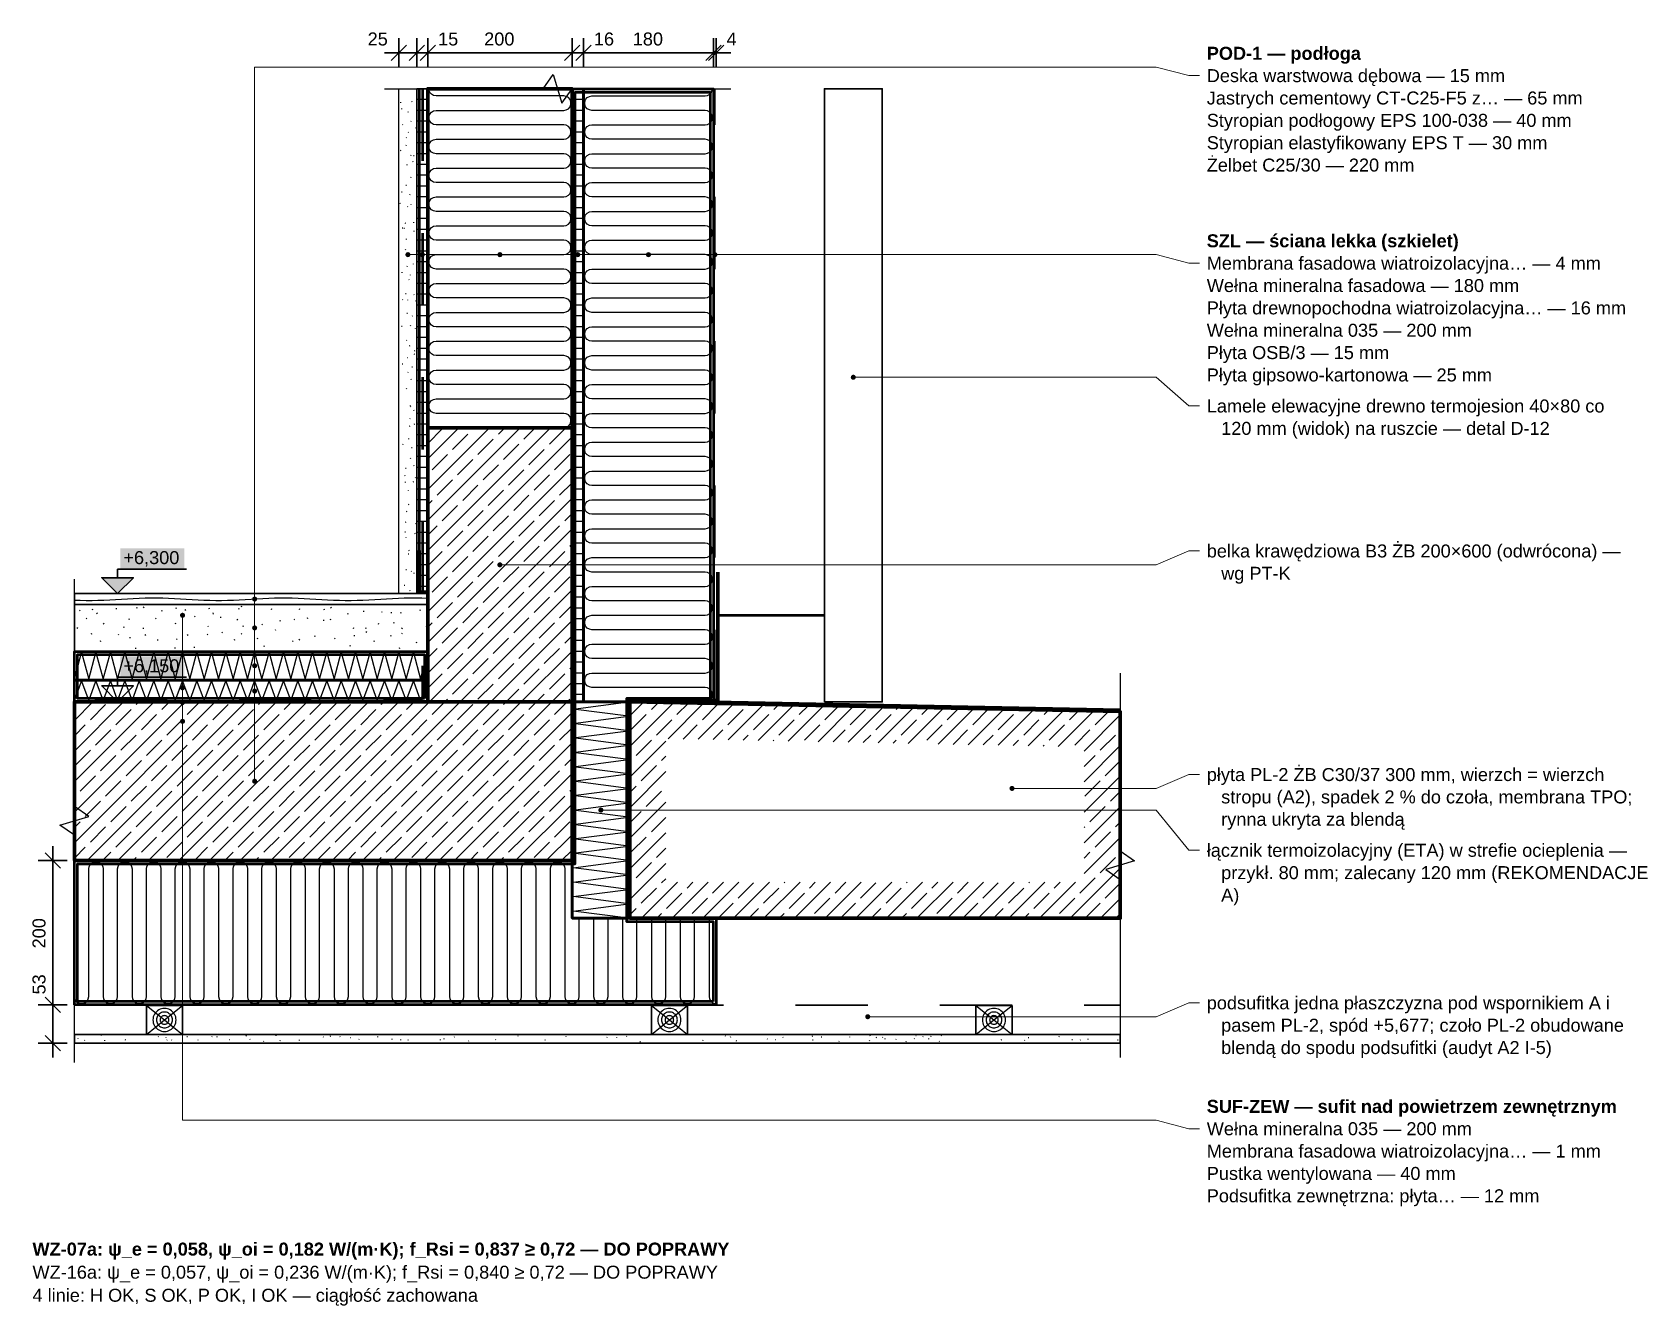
# Model space of a CAD drawing. Header units: metres. Extents: x -0.5 to 22.9, y -0.8 to 0.9.
# Drawn here: x -0.508 to 1.731, y -0.837 to 0.928 of the extents above.
import ezdxf

# ---------------------------------------------------------------- set-up
doc = ezdxf.new("R2010")
doc.units = ezdxf.units.M
doc.linetypes.add('KRESKOWA', pattern=[5.25, 4.2, -1.05])
doc.linetypes.add('PUNKTOWA_KROTKA', pattern=[6.3, 4.2, -1.05, 0, -1.05])
for name, color, linetype, lineweight, true_color in [('A-DET-HYDRO', 5, 'Continuous', 50, 0x1565c0), ('A-DET-IZOL', 30, 'Continuous', 35, 0xef6c00), ('A-DET-MEMBRANY', 8, 'PUNKTOWA_KROTKA', 25, 0x455a64), ('A-DET-PARO', 6, 'Continuous', 35, 0x7b1fa2), ('A-DET-SZCZEL', 1, 'KRESKOWA', 35, 0xd32f2f)]:
    doc.layers.add(name, color=color, linetype=linetype, lineweight=lineweight, true_color=true_color)
for name, color, linetype, lineweight in [('A-DET-OPIS', 2, 'Continuous', 25), ('A-DET-PRZERWA', 8, 'Continuous', 25), ('A-DET-TASMA', 6, 'Continuous', 50), ('A-KRESKOWANIE', 8, 'Continuous', 18), ('A-MASKA', 7, 'Continuous', 18), ('A-OPISY', 2, 'Continuous', 25), ('A-RZEDNE', 1, 'Continuous', 25), ('A-SCIANY-IZOL', 4, 'Continuous', 35), ('A-SCIANY-KONSTR', 7, 'Continuous', 50), ('A-SCIANY-WYK', 8, 'Continuous', 18), ('A-WARSTWY', 8, 'Continuous', 25), ('A-WIDOK', 7, 'Continuous', 25), ('A-WYMIARY', 1, 'Continuous', 25)]:
    doc.layers.add(name, color=color, linetype=linetype, lineweight=lineweight)
doc.styles.add('PL_ARIAL', font='arial.ttf')
doc.styles.add('PL_ARIAL_B', font='arialbd.ttf')

msp = doc.modelspace()

# ---------------------------------------------------------------- texts
at = {"layer": 'A-DET-OPIS'}
for s, style, p in [('WZ-07a: ψ_e = 0,058, ψ_oi = 0,182 W/(m·K); f_Rsi = 0,837 ≥ 0,72 — DO POPRAWY', 'PL_ARIAL_B', (-0.508, -0.7677)), ('WZ-16a: ψ_e = 0,057, ψ_oi = 0,236 W/(m·K); f_Rsi = 0,840 ≥ 0,72 — DO POPRAWY', 'PL_ARIAL', (-0.508, -0.7997))]:
    msp.add_text(s, height=0.018, dxfattribs=dict(at, style=style)).set_placement(p)
at = {"layer": 'A-DET-OPIS', "true_color": 0x1a7f37, "style": 'PL_ARIAL'}
msp.add_text('4 linie: H OK, S OK, P OK, I OK — ciągłość zachowana', height=0.018, dxfattribs=at).set_placement((-0.508, -0.8317))
at = {"layer": 'A-OPISY'}
for s, style, p in [('POD-1 — podłoga', 'PL_ARIAL_B', (1.12, 0.8902)), ('Deska warstwowa dębowa — 15 mm', 'PL_ARIAL', (1.12, 0.8592)), ('Jastrych cementowy CT-C25-F5 z… — 65 mm', 'PL_ARIAL', (1.12, 0.8282)), ('Styropian podłogowy EPS 100-038 — 40 mm', 'PL_ARIAL', (1.12, 0.7972)), ('Styropian elastyfikowany EPS T — 30 mm', 'PL_ARIAL', (1.12, 0.7662)), ('Żelbet C25/30 — 220 mm', 'PL_ARIAL', (1.12, 0.7352)), ('SZL — ściana lekka (szkielet)', 'PL_ARIAL_B', (1.12, 0.6302)), ('Membrana fasadowa wiatroizolacyjna… — 4 mm', 'PL_ARIAL', (1.12, 0.5992)), ('Wełna mineralna fasadowa — 180 mm', 'PL_ARIAL', (1.12, 0.5682)), ('Płyta drewnopochodna wiatroizolacyjna… — 16 mm', 'PL_ARIAL', (1.12, 0.5372)), ('Wełna mineralna 035 — 200 mm', 'PL_ARIAL', (1.12, 0.5062)), ('Płyta OSB/3 — 15 mm', 'PL_ARIAL', (1.12, 0.4752)), ('Płyta gipsowo-kartonowa — 25 mm', 'PL_ARIAL', (1.12, 0.4442)), ('Lamele elewacyjne drewno termojesion 40×80 co', 'PL_ARIAL', (1.12, 0.4012)), ('120 mm (widok) na ruszcie — detal D-12', 'PL_ARIAL', (1.14, 0.3702)), ('belka krawędziowa B3 ŻB 200×600 (odwrócona) —', 'PL_ARIAL', (1.12, 0.2002)), ('wg PT-K', 'PL_ARIAL', (1.14, 0.1692)), ('płyta PL-2 ŻB C30/37 300 mm, wierzch = wierzch', 'PL_ARIAL', (1.12, -0.1098)), ('stropu (A2), spadek 2 % do czoła, membrana TPO;', 'PL_ARIAL', (1.14, -0.1408)), ('rynna ukryta za blendą', 'PL_ARIAL', (1.14, -0.1718)), ('łącznik termoizolacyjny (ETA) w strefie ocieplenia —', 'PL_ARIAL', (1.12, -0.2148)), ('przykł. 80 mm; zalecany 120 mm (REKOMENDACJE', 'PL_ARIAL', (1.14, -0.2458)), ('A)', 'PL_ARIAL', (1.14, -0.2768)), ('podsufitka jedna płaszczyzna pod wspornikiem A i', 'PL_ARIAL', (1.12, -0.4263)), ('pasem PL-2, spód +5,677; czoło PL-2 obudowane', 'PL_ARIAL', (1.14, -0.4573)), ('blendą do spodu podsufitki (audyt A2 I-5)', 'PL_ARIAL', (1.14, -0.4883)), ('SUF-ZEW — sufit nad powietrzem zewnętrznym', 'PL_ARIAL_B', (1.12, -0.5698)), ('Wełna mineralna 035 — 200 mm', 'PL_ARIAL', (1.12, -0.6008)), ('Membrana fasadowa wiatroizolacyjna… — 1 mm', 'PL_ARIAL', (1.12, -0.6318)), ('Pustka wentylowana — 40 mm', 'PL_ARIAL', (1.12, -0.6628)), ('Podsufitka zewnętrzna: płyta… — 12 mm', 'PL_ARIAL', (1.12, -0.6938))]:
    msp.add_text(s, height=0.018, dxfattribs=dict(at, style=style)).set_placement(p)
at = {"layer": 'A-RZEDNE', "style": 'PL_ARIAL'}
for s, p in [('+6,300', (-0.382, 0.191)), ('+6,150', (-0.382, 0.041))]:
    msp.add_text(s, height=0.018, dxfattribs=at).set_placement(p)
at = {"layer": 'A-WYMIARY', "style": 'PL_ARIAL'}
for s, p in [('25', (-0.0434, 0.91)), ('15', (0.0543, 0.91)), ('200', (0.1182, 0.91)), ('16', (0.2703, 0.91)), ('180', (0.3242, 0.91)), ('4', (0.4543, 0.91))]:
    msp.add_text(s, height=0.018, dxfattribs=at).set_placement(p)
for s, p in [('200', (-0.49, -0.3418)), ('53', (-0.49, -0.4057))]:
    msp.add_text(s, height=0.018, rotation=90, dxfattribs=at).set_placement(p)

# ---------------------------------------------------------------- hatches: boundary and pattern name
at = {"layer": 'A-MASKA', "true_color": 0xffffff}
for points in [[(-0.386, 0.183), (-0.2973, 0.183), (-0.2973, 0.213), (-0.386, 0.213)], [(-0.386, 0.033), (-0.2973, 0.033), (-0.2973, 0.063), (-0.386, 0.063)]]:
    msp.add_hatch(color=7, dxfattribs=at).paths.add_polyline_path(points)
at = {"layer": 'A-OPISY', "true_color": 0x000000}
for points in [[(0.016, 0.62), (0.0159, 0.6209), (0.0155, 0.6218), (0.015, 0.6225), (0.0142, 0.623), (0.0134, 0.6234), (0.0125, 0.6235), (0.0116, 0.6234), (0.0107, 0.623), (0.01, 0.6225), (0.0095, 0.6218), (0.0091, 0.6209), (0.009, 0.62), (0.0091, 0.6191), (0.0095, 0.6182), (0.01, 0.6175), (0.0107, 0.617), (0.0116, 0.6166), (0.0125, 0.6165), (0.0134, 0.6166), (0.0142, 0.617), (0.015, 0.6175), (0.0155, 0.6182), (0.0159, 0.6191)], [(0.036, 0.62), (0.0359, 0.6209), (0.0355, 0.6218), (0.035, 0.6225), (0.0342, 0.623), (0.0334, 0.6234), (0.0325, 0.6235), (0.0316, 0.6234), (0.0307, 0.623), (0.03, 0.6225), (0.0295, 0.6218), (0.0291, 0.6209), (0.029, 0.62), (0.0291, 0.6191), (0.0295, 0.6182), (0.03, 0.6175), (0.0307, 0.617), (0.0316, 0.6166), (0.0325, 0.6165), (0.0334, 0.6166), (0.0342, 0.617), (0.035, 0.6175), (0.0355, 0.6182), (0.0359, 0.6191)], [(0.1435, 0.62), (0.1434, 0.6209), (0.143, 0.6218), (0.1425, 0.6225), (0.1418, 0.623), (0.1409, 0.6234), (0.14, 0.6235), (0.1391, 0.6234), (0.1383, 0.623), (0.1375, 0.6225), (0.137, 0.6218), (0.1366, 0.6209), (0.1365, 0.62), (0.1366, 0.6191), (0.137, 0.6182), (0.1375, 0.6175), (0.1383, 0.617), (0.1391, 0.6166), (0.14, 0.6165), (0.1409, 0.6166), (0.1418, 0.617), (0.1425, 0.6175), (0.143, 0.6182), (0.1434, 0.6191)], [(0.2515, 0.62), (0.2514, 0.6209), (0.251, 0.6218), (0.2505, 0.6225), (0.2497, 0.623), (0.2489, 0.6234), (0.248, 0.6235), (0.2471, 0.6234), (0.2462, 0.623), (0.2455, 0.6225), (0.245, 0.6218), (0.2446, 0.6209), (0.2445, 0.62), (0.2446, 0.6191), (0.245, 0.6182), (0.2455, 0.6175), (0.2462, 0.617), (0.2471, 0.6166), (0.248, 0.6165), (0.2489, 0.6166), (0.2497, 0.617), (0.2505, 0.6175), (0.251, 0.6182), (0.2514, 0.6191)], [(0.3495, 0.62), (0.3494, 0.6209), (0.349, 0.6218), (0.3485, 0.6225), (0.3477, 0.623), (0.3469, 0.6234), (0.346, 0.6235), (0.3451, 0.6234), (0.3443, 0.623), (0.3435, 0.6225), (0.343, 0.6218), (0.3426, 0.6209), (0.3425, 0.62), (0.3426, 0.6191), (0.343, 0.6182), (0.3435, 0.6175), (0.3443, 0.617), (0.3451, 0.6166), (0.346, 0.6165), (0.3469, 0.6166), (0.3477, 0.617), (0.3485, 0.6175), (0.349, 0.6182), (0.3494, 0.6191)], [(0.4415, 0.62), (0.4414, 0.6209), (0.441, 0.6218), (0.4405, 0.6225), (0.4397, 0.623), (0.4389, 0.6234), (0.438, 0.6235), (0.4371, 0.6234), (0.4363, 0.623), (0.4355, 0.6225), (0.435, 0.6218), (0.4346, 0.6209), (0.4345, 0.62), (0.4346, 0.6191), (0.435, 0.6182), (0.4355, 0.6175), (0.4363, 0.617), (0.4371, 0.6166), (0.438, 0.6165), (0.4389, 0.6166), (0.4397, 0.617), (0.4405, 0.6175), (0.441, 0.6182), (0.4414, 0.6191)], [(0.6335, 0.45), (0.6334, 0.4509), (0.633, 0.4517), (0.6325, 0.4525), (0.6318, 0.453), (0.6309, 0.4534), (0.63, 0.4535), (0.6291, 0.4534), (0.6282, 0.453), (0.6275, 0.4525), (0.627, 0.4517), (0.6266, 0.4509), (0.6265, 0.45), (0.6266, 0.4491), (0.627, 0.4483), (0.6275, 0.4475), (0.6282, 0.447), (0.6291, 0.4466), (0.63, 0.4465), (0.6309, 0.4466), (0.6318, 0.447), (0.6325, 0.4475), (0.633, 0.4483), (0.6334, 0.4491)], [(0.1435, 0.19), (0.1434, 0.1909), (0.143, 0.1918), (0.1425, 0.1925), (0.1418, 0.193), (0.1409, 0.1934), (0.14, 0.1935), (0.1391, 0.1934), (0.1383, 0.193), (0.1375, 0.1925), (0.137, 0.1918), (0.1366, 0.1909), (0.1365, 0.19), (0.1366, 0.1891), (0.137, 0.1883), (0.1375, 0.1875), (0.1383, 0.187), (0.1391, 0.1866), (0.14, 0.1865), (0.1409, 0.1866), (0.1418, 0.187), (0.1425, 0.1875), (0.143, 0.1883), (0.1434, 0.1891)], [(-0.1965, 0.1425), (-0.1966, 0.1434), (-0.197, 0.1443), (-0.1975, 0.145), (-0.1983, 0.1455), (-0.1991, 0.1459), (-0.2, 0.146), (-0.2009, 0.1459), (-0.2018, 0.1455), (-0.2025, 0.145), (-0.203, 0.1443), (-0.2034, 0.1434), (-0.2035, 0.1425), (-0.2034, 0.1416), (-0.203, 0.1408), (-0.2025, 0.14), (-0.2018, 0.1395), (-0.2009, 0.1391), (-0.2, 0.139), (-0.1991, 0.1391), (-0.1983, 0.1395), (-0.1975, 0.14), (-0.197, 0.1408), (-0.1966, 0.1416)], [(-0.2965, 0.12), (-0.2966, 0.1209), (-0.297, 0.1217), (-0.2975, 0.1225), (-0.2983, 0.123), (-0.2991, 0.1234), (-0.3, 0.1235), (-0.3009, 0.1234), (-0.3017, 0.123), (-0.3025, 0.1225), (-0.303, 0.1217), (-0.3034, 0.1209), (-0.3035, 0.12), (-0.3034, 0.1191), (-0.303, 0.1182), (-0.3025, 0.1175), (-0.3017, 0.117), (-0.3009, 0.1166), (-0.3, 0.1165), (-0.2991, 0.1166), (-0.2983, 0.117), (-0.2975, 0.1175), (-0.297, 0.1182), (-0.2966, 0.1191)], [(-0.1965, 0.1025), (-0.1966, 0.1034), (-0.197, 0.1043), (-0.1975, 0.105), (-0.1983, 0.1055), (-0.1991, 0.1059), (-0.2, 0.106), (-0.2009, 0.1059), (-0.2018, 0.1055), (-0.2025, 0.105), (-0.203, 0.1043), (-0.2034, 0.1034), (-0.2035, 0.1025), (-0.2034, 0.1016), (-0.203, 0.1008), (-0.2025, 0.1), (-0.2018, 0.0995), (-0.2009, 0.0991), (-0.2, 0.099), (-0.1991, 0.0991), (-0.1983, 0.0995), (-0.1975, 0.1), (-0.197, 0.1008), (-0.1966, 0.1016)], [(-0.1965, 0.05), (-0.1966, 0.0509), (-0.197, 0.0518), (-0.1975, 0.0525), (-0.1983, 0.053), (-0.1991, 0.0534), (-0.2, 0.0535), (-0.2009, 0.0534), (-0.2018, 0.053), (-0.2025, 0.0525), (-0.203, 0.0518), (-0.2034, 0.0509), (-0.2035, 0.05), (-0.2034, 0.0491), (-0.203, 0.0483), (-0.2025, 0.0475), (-0.2018, 0.047), (-0.2009, 0.0466), (-0.2, 0.0465), (-0.1991, 0.0466), (-0.1983, 0.047), (-0.1975, 0.0475), (-0.197, 0.0483), (-0.1966, 0.0491)], [(-0.2965, 0.0195), (-0.2966, 0.0204), (-0.297, 0.0212), (-0.2975, 0.022), (-0.2983, 0.0225), (-0.2991, 0.0229), (-0.3, 0.023), (-0.3009, 0.0229), (-0.3017, 0.0225), (-0.3025, 0.022), (-0.303, 0.0212), (-0.3034, 0.0204), (-0.3035, 0.0195), (-0.3034, 0.0186), (-0.303, 0.0177), (-0.3025, 0.017), (-0.3017, 0.0165), (-0.3009, 0.0161), (-0.3, 0.016), (-0.2991, 0.0161), (-0.2983, 0.0165), (-0.2975, 0.017), (-0.297, 0.0177), (-0.2966, 0.0186)], [(-0.2965, -0.001), (-0.2966, -0.0001), (-0.297, 0.0007), (-0.2975, 0.0015), (-0.2983, 0.002), (-0.2991, 0.0024), (-0.3, 0.0025), (-0.3009, 0.0024), (-0.3017, 0.002), (-0.3025, 0.0015), (-0.303, 0.0007), (-0.3034, -0.0001), (-0.3035, -0.001), (-0.3034, -0.0019), (-0.303, -0.0028), (-0.3025, -0.0035), (-0.3017, -0.004), (-0.3009, -0.0044), (-0.3, -0.0045), (-0.2991, -0.0044), (-0.2983, -0.004), (-0.2975, -0.0035), (-0.297, -0.0028), (-0.2966, -0.0019)], [(-0.1965, 0.015), (-0.1966, 0.0159), (-0.197, 0.0168), (-0.1975, 0.0175), (-0.1983, 0.018), (-0.1991, 0.0184), (-0.2, 0.0185), (-0.2009, 0.0184), (-0.2018, 0.018), (-0.2025, 0.0175), (-0.203, 0.0168), (-0.2034, 0.0159), (-0.2035, 0.015), (-0.2034, 0.0141), (-0.203, 0.0133), (-0.2025, 0.0125), (-0.2018, 0.012), (-0.2009, 0.0116), (-0.2, 0.0115), (-0.1991, 0.0116), (-0.1983, 0.012), (-0.1975, 0.0125), (-0.197, 0.0133), (-0.1966, 0.0141)], [(-0.2965, -0.027), (-0.2966, -0.0261), (-0.297, -0.0253), (-0.2975, -0.0245), (-0.2983, -0.024), (-0.2991, -0.0236), (-0.3, -0.0235), (-0.3009, -0.0236), (-0.3017, -0.024), (-0.3025, -0.0245), (-0.303, -0.0253), (-0.3034, -0.0261), (-0.3035, -0.027), (-0.3034, -0.0279), (-0.303, -0.0288), (-0.3025, -0.0295), (-0.3017, -0.03), (-0.3009, -0.0304), (-0.3, -0.0305), (-0.2991, -0.0304), (-0.2983, -0.03), (-0.2975, -0.0295), (-0.297, -0.0288), (-0.2966, -0.0279)], [(-0.1965, -0.11), (-0.1966, -0.1091), (-0.197, -0.1082), (-0.1975, -0.1075), (-0.1983, -0.107), (-0.1991, -0.1066), (-0.2, -0.1065), (-0.2009, -0.1066), (-0.2018, -0.107), (-0.2025, -0.1075), (-0.203, -0.1082), (-0.2034, -0.1091), (-0.2035, -0.11), (-0.2034, -0.1109), (-0.203, -0.1118), (-0.2025, -0.1125), (-0.2018, -0.113), (-0.2009, -0.1134), (-0.2, -0.1135), (-0.1991, -0.1134), (-0.1983, -0.113), (-0.1975, -0.1125), (-0.197, -0.1118), (-0.1966, -0.1109)], [(0.8535, -0.12), (0.8534, -0.1191), (0.853, -0.1182), (0.8525, -0.1175), (0.8518, -0.117), (0.8509, -0.1166), (0.85, -0.1165), (0.8491, -0.1166), (0.8482, -0.117), (0.8475, -0.1175), (0.847, -0.1182), (0.8466, -0.1191), (0.8465, -0.12), (0.8466, -0.1209), (0.847, -0.1217), (0.8475, -0.1225), (0.8482, -0.123), (0.8491, -0.1234), (0.85, -0.1235), (0.8509, -0.1234), (0.8518, -0.123), (0.8525, -0.1225), (0.853, -0.1217), (0.8534, -0.1209)], [(0.2835, -0.15), (0.2834, -0.1491), (0.283, -0.1483), (0.2825, -0.1475), (0.2818, -0.147), (0.2809, -0.1466), (0.28, -0.1465), (0.2791, -0.1466), (0.2783, -0.147), (0.2775, -0.1475), (0.277, -0.1483), (0.2766, -0.1491), (0.2765, -0.15), (0.2766, -0.1509), (0.277, -0.1518), (0.2775, -0.1525), (0.2783, -0.153), (0.2791, -0.1534), (0.28, -0.1535), (0.2809, -0.1534), (0.2818, -0.153), (0.2825, -0.1525), (0.283, -0.1518), (0.2834, -0.1509)], [(0.6535, -0.4365), (0.6534, -0.4356), (0.653, -0.4348), (0.6525, -0.434), (0.6518, -0.4335), (0.6509, -0.4331), (0.65, -0.433), (0.6491, -0.4331), (0.6482, -0.4335), (0.6475, -0.434), (0.647, -0.4348), (0.6466, -0.4356), (0.6465, -0.4365), (0.6466, -0.4374), (0.647, -0.4383), (0.6475, -0.439), (0.6482, -0.4395), (0.6491, -0.4399), (0.65, -0.44), (0.6509, -0.4399), (0.6518, -0.4395), (0.6525, -0.439), (0.653, -0.4383), (0.6534, -0.4374)]]:
    msp.add_hatch(color=7, dxfattribs=at).paths.add_polyline_path(points)
at = {"layer": 'A-RZEDNE', "true_color": 0x000000}
msp.add_hatch(color=7, dxfattribs=at).paths.add_polyline_path([(-0.39, 0.15), (-0.368, 0.172), (-0.412, 0.172)])

# ---------------------------------------------------------------- linework, layer by layer
at = {"layer": 'A-DET-HYDRO', "linetype": 'Continuous', "lineweight": 70, "ltscale": 0.01, "true_color": 0x1565c0, "flags": 128}
msp.add_lwpolyline([(1, -0.0116), (0.32, 0.002), (0.442, 0.002), (0.442, 0.18)], dxfattribs=at)
at = {"layer": 'A-DET-IZOL', "lineweight": 50, "ltscale": 0.01, "true_color": 0xef6c00}
for points in [[(0.4355, -0.4155), (-0.4455, -0.4155), (-0.4455, -0.2245), (0.2445, -0.2245), (0.2445, 0.8455), (0.4315, 0.8455), (0.4315, 0.0045), (0.3155, 0.0045), (0.3155, -0.3045), (0.4355, -0.3045)], [(0.0355, 0.0045), (-0.4455, 0.0045), (-0.4455, 0.0655), (0.0355, 0.0655)]]:
    msp.add_lwpolyline(points, close=True, dxfattribs=at)
at = {"layer": 'A-DET-MEMBRANY', "linetype": 'PUNKTOWA_KROTKA', "lineweight": 35, "ltscale": 0.01, "true_color": 0x455a64, "flags": 128}
for points in [[(0.438, 0), (0.438, 0.85)], [(-0.45, -0.4205), (1, -0.4205)]]:
    msp.add_lwpolyline(points, dxfattribs=at)
at = {"layer": 'A-DET-PARO', "linetype": 'Continuous', "lineweight": 50, "ltscale": 0.01, "true_color": 0x7b1fa2, "flags": 128}
msp.add_lwpolyline([(0.028, 0.85), (0.028, 0.15)], dxfattribs=at)
at = {"layer": 'A-DET-PRZERWA', "lineweight": 25, "ltscale": 0.01, "true_color": 0x000000}
for points in [[(-0.02, 0.85), (0.2, 0.85), (0.214, 0.87), (0.226, 0.83), (0.24, 0.85), (0.46, 0.85)], [(-0.45, -0.5), (-0.45, -0.185), (-0.47, -0.171), (-0.43, -0.159), (-0.45, -0.145), (-0.45, 0.17)], [(1, 0.04), (1, -0.2065), (1.02, -0.2205), (0.98, -0.2325), (1, -0.2465), (1, -0.493)]]:
    msp.add_lwpolyline(points, dxfattribs=at)
at = {"layer": 'A-DET-SZCZEL', "linetype": 'KRESKOWA', "lineweight": 50, "ltscale": 0.01, "true_color": 0xd32f2f, "flags": 128}
msp.add_lwpolyline([(0.0325, 0.85), (0.0325, 0.004), (-0.45, 0.004)], dxfattribs=at)
at = {"layer": 'A-DET-TASMA', "linetype": 'Continuous', "lineweight": 100, "ltscale": 0.01, "true_color": 0x7b1fa2, "flags": 128}
msp.add_lwpolyline([(0.028, 0.21), (0.028, 0.152), (0.042, 0.152)], dxfattribs=at)
at = {"layer": 'A-KRESKOWANIE', "lineweight": 25, "ltscale": 0.01}
for points in [[(0.0028, 0.8305), (0.0026, 0.8313)], [(0.0182, 0.8315), (0.0181, 0.8323)], [(0.04, 0.85), (0.025, 0.85)], [(0.04, 0.835), (0.025, 0.835)], [(0.2285, 0.38), (0.2319, 0.3806), (0.2349, 0.3823), (0.2372, 0.385), (0.2383, 0.3883), (0.2383, 0.3917), (0.2372, 0.395), (0.2349, 0.3977), (0.2319, 0.3994), (0.2285, 0.4), (0.2285, 0.4), (0.0515, 0.4), (0.0481, 0.4006), (0.0451, 0.4023), (0.0428, 0.405), (0.0417, 0.4083), (0.0417, 0.4117), (0.0428, 0.415), (0.0451, 0.4177), (0.0481, 0.4194), (0.0515, 0.42), (0.0515, 0.42), (0.2285, 0.42), (0.2319, 0.4206), (0.2349, 0.4223), (0.2372, 0.425), (0.2383, 0.4283), (0.2383, 0.4317), (0.2372, 0.435), (0.2349, 0.4377), (0.2319, 0.4394), (0.2285, 0.44), (0.0515, 0.44), (0.0481, 0.4406), (0.0451, 0.4423), (0.0428, 0.445), (0.0417, 0.4483), (0.0417, 0.4517), (0.0428, 0.455), (0.0451, 0.4577), (0.0481, 0.4594), (0.0515, 0.46), (0.2285, 0.46), (0.2319, 0.4606), (0.2349, 0.4623), (0.2372, 0.465), (0.2383, 0.4683), (0.2383, 0.4717), (0.2372, 0.475), (0.2349, 0.4777), (0.2319, 0.4794), (0.2285, 0.48), (0.2285, 0.48), (0.0515, 0.48), (0.0481, 0.4806), (0.0451, 0.4823), (0.0428, 0.485), (0.0417, 0.4883), (0.0417, 0.4917), (0.0428, 0.495), (0.0451, 0.4977), (0.0481, 0.4994), (0.0515, 0.5), (0.2285, 0.5), (0.2319, 0.5006), (0.2349, 0.5023), (0.2372, 0.505), (0.2383, 0.5083), (0.2383, 0.5117), (0.2372, 0.515), (0.2349, 0.5177), (0.2319, 0.5194), (0.2285, 0.52), (0.0515, 0.52), (0.0481, 0.5206), (0.0451, 0.5223), (0.0428, 0.525), (0.0417, 0.5283), (0.0417, 0.5317), (0.0428, 0.535), (0.0451, 0.5377), (0.0481, 0.5394), (0.0515, 0.54), (0.2285, 0.54), (0.2319, 0.5406), (0.2349, 0.5423), (0.2372, 0.545), (0.2383, 0.5483), (0.2383, 0.5517), (0.2372, 0.555), (0.2349, 0.5577), (0.2319, 0.5594), (0.2285, 0.56), (0.0515, 0.56), (0.0481, 0.5606), (0.0451, 0.5623), (0.0428, 0.565), (0.0417, 0.5683), (0.0417, 0.5717), (0.0428, 0.575), (0.0451, 0.5777), (0.0481, 0.5794), (0.0515, 0.58), (0.2285, 0.58), (0.2319, 0.5806), (0.2349, 0.5823), (0.2372, 0.585), (0.2383, 0.5883), (0.2383, 0.5917), (0.2372, 0.595), (0.2349, 0.5977), (0.2319, 0.5994), (0.2285, 0.6), (0.0515, 0.6), (0.0481, 0.6006), (0.0451, 0.6023), (0.0428, 0.605), (0.0417, 0.6083), (0.0417, 0.6117), (0.0428, 0.615), (0.0451, 0.6177), (0.0481, 0.6194), (0.0515, 0.62), (0.2285, 0.62), (0.2319, 0.6206), (0.2349, 0.6223), (0.2372, 0.625), (0.2383, 0.6283), (0.2383, 0.6317), (0.2372, 0.635), (0.2349, 0.6377), (0.2319, 0.6394), (0.2285, 0.64), (0.0515, 0.64), (0.0481, 0.6406), (0.0451, 0.6423), (0.0428, 0.645), (0.0417, 0.6483), (0.0417, 0.6517), (0.0428, 0.655), (0.0451, 0.6577), (0.0481, 0.6594), (0.0515, 0.66), (0.2285, 0.66), (0.2319, 0.6606), (0.2349, 0.6623), (0.2372, 0.665), (0.2383, 0.6683), (0.2383, 0.6717), (0.2372, 0.675), (0.2349, 0.6777), (0.2319, 0.6794), (0.2285, 0.68), (0.0515, 0.68), (0.0481, 0.6806), (0.0451, 0.6823), (0.0428, 0.685), (0.0417, 0.6883), (0.0417, 0.6917), (0.0428, 0.695), (0.0451, 0.6977), (0.0481, 0.6994), (0.0515, 0.7), (0.2285, 0.7), (0.2319, 0.7006), (0.2349, 0.7023), (0.2372, 0.705), (0.2383, 0.7083), (0.2383, 0.7117), (0.2372, 0.715), (0.2349, 0.7177), (0.2319, 0.7194), (0.2285, 0.72), (0.0515, 0.72), (0.0481, 0.7206), (0.0451, 0.7223), (0.0428, 0.725), (0.0417, 0.7283), (0.0417, 0.7317), (0.0428, 0.735), (0.0451, 0.7377), (0.0481, 0.7394), (0.0515, 0.74), (0.2285, 0.74), (0.2319, 0.7406), (0.2349, 0.7423), (0.2372, 0.745), (0.2383, 0.7483), (0.2383, 0.7517), (0.2372, 0.755), (0.2349, 0.7577), (0.2319, 0.7594), (0.2285, 0.76), (0.0515, 0.76), (0.0481, 0.7606), (0.0451, 0.7623), (0.0428, 0.765), (0.0417, 0.7683), (0.0417, 0.7717), (0.0428, 0.775), (0.0451, 0.7777), (0.0481, 0.7794), (0.0515, 0.78), (0.0515, 0.78), (0.2285, 0.78), (0.2319, 0.7806), (0.2349, 0.7823), (0.2372, 0.785), (0.2383, 0.7883), (0.2383, 0.7917), (0.2372, 0.795), (0.2349, 0.7977), (0.2319, 0.7994), (0.2285, 0.8), (0.0515, 0.8), (0.0481, 0.8006), (0.0451, 0.8023), (0.0428, 0.805), (0.0417, 0.8083), (0.0417, 0.8117), (0.0428, 0.815), (0.0451, 0.8177), (0.0481, 0.8194), (0.0515, 0.82), (0.2285, 0.82), (0.2319, 0.8206), (0.2349, 0.8223), (0.2372, 0.825), (0.2383, 0.8283), (0.2383, 0.8317), (0.2372, 0.835), (0.2349, 0.8377), (0.2319, 0.8394), (0.2285, 0.84), (0.2285, 0.84), (0.0515, 0.84), (0.0481, 0.8406), (0.0451, 0.8423), (0.0428, 0.845), (0.0417, 0.8483), (0.0417, 0.85)], [(0.256, 0.85), (0.24, 0.85)], [(0.256, 0.835), (0.24, 0.835)], [(0.4245, 0), (0.4279, 0.0006), (0.4309, 0.0023), (0.4332, 0.005), (0.4343, 0.0083), (0.4343, 0.0117), (0.4332, 0.015), (0.4309, 0.0177), (0.4279, 0.0194), (0.4245, 0.02), (0.2675, 0.02), (0.2641, 0.0206), (0.2611, 0.0223), (0.2588, 0.025), (0.2577, 0.0283), (0.2577, 0.0317), (0.2588, 0.035), (0.2611, 0.0377), (0.2641, 0.0394), (0.2675, 0.04), (0.4245, 0.04), (0.4279, 0.0406), (0.4309, 0.0423), (0.4332, 0.045), (0.4343, 0.0483), (0.4343, 0.0517), (0.4332, 0.055), (0.4309, 0.0577), (0.4279, 0.0594), (0.4245, 0.06), (0.2675, 0.06), (0.2641, 0.0606), (0.2611, 0.0623), (0.2588, 0.065), (0.2577, 0.0683), (0.2577, 0.0717), (0.2588, 0.075), (0.2611, 0.0777), (0.2641, 0.0794), (0.2675, 0.08), (0.4245, 0.08), (0.4279, 0.0806), (0.4309, 0.0823), (0.4332, 0.085), (0.4343, 0.0883), (0.4343, 0.0917), (0.4332, 0.095), (0.4309, 0.0977), (0.4279, 0.0994), (0.4245, 0.1), (0.2675, 0.1), (0.2641, 0.1006), (0.2611, 0.1023), (0.2588, 0.105), (0.2577, 0.1083), (0.2577, 0.1117), (0.2588, 0.115), (0.2611, 0.1177), (0.2641, 0.1194), (0.2675, 0.12), (0.4245, 0.12), (0.4279, 0.1206), (0.4309, 0.1223), (0.4332, 0.125), (0.4343, 0.1283), (0.4343, 0.1317), (0.4332, 0.135), (0.4309, 0.1377), (0.4279, 0.1394), (0.4245, 0.14), (0.2675, 0.14), (0.2641, 0.1406), (0.2611, 0.1423), (0.2588, 0.145), (0.2577, 0.1483), (0.2577, 0.1517), (0.2588, 0.155), (0.2611, 0.1577), (0.2641, 0.1594), (0.2675, 0.16), (0.4245, 0.16), (0.4279, 0.1606), (0.4309, 0.1623), (0.4332, 0.165), (0.4343, 0.1683), (0.4343, 0.1717), (0.4332, 0.175), (0.4309, 0.1777), (0.4279, 0.1794), (0.4245, 0.18), (0.4245, 0.18), (0.2675, 0.18), (0.2641, 0.1806), (0.2611, 0.1823), (0.2588, 0.185), (0.2577, 0.1883), (0.2577, 0.1917), (0.2588, 0.195), (0.2611, 0.1977), (0.2641, 0.1994), (0.2675, 0.2), (0.2675, 0.2), (0.4245, 0.2), (0.4279, 0.2006), (0.4309, 0.2023), (0.4332, 0.205), (0.4343, 0.2083), (0.4343, 0.2117), (0.4332, 0.215), (0.4309, 0.2177), (0.4279, 0.2194), (0.4245, 0.22), (0.4245, 0.22), (0.2675, 0.22), (0.2641, 0.2206), (0.2611, 0.2223), (0.2588, 0.225), (0.2577, 0.2283), (0.2577, 0.2317), (0.2588, 0.235), (0.2611, 0.2377), (0.2641, 0.2394), (0.2675, 0.24), (0.2675, 0.24), (0.4245, 0.24), (0.4279, 0.2406), (0.4309, 0.2423), (0.4332, 0.245), (0.4343, 0.2483), (0.4343, 0.2517), (0.4332, 0.255), (0.4309, 0.2577), (0.4279, 0.2594), (0.4245, 0.26), (0.2675, 0.26), (0.2641, 0.2606), (0.2611, 0.2623), (0.2588, 0.265), (0.2577, 0.2683), (0.2577, 0.2717), (0.2588, 0.275), (0.2611, 0.2777), (0.2641, 0.2794), (0.2675, 0.28), (0.2675, 0.28), (0.4245, 0.28), (0.4279, 0.2806), (0.4309, 0.2823), (0.4332, 0.285), (0.4343, 0.2883), (0.4343, 0.2917), (0.4332, 0.295), (0.4309, 0.2977), (0.4279, 0.2994), (0.4245, 0.3), (0.2675, 0.3), (0.2641, 0.3006), (0.2611, 0.3023), (0.2588, 0.305), (0.2577, 0.3083), (0.2577, 0.3117), (0.2588, 0.315), (0.2611, 0.3177), (0.2641, 0.3194), (0.2675, 0.32), (0.4245, 0.32), (0.4279, 0.3206), (0.4309, 0.3223), (0.4332, 0.325), (0.4343, 0.3283), (0.4343, 0.3317), (0.4332, 0.335), (0.4309, 0.3377), (0.4279, 0.3394), (0.4245, 0.34), (0.2675, 0.34), (0.2641, 0.3406), (0.2611, 0.3423), (0.2588, 0.345), (0.2577, 0.3483), (0.2577, 0.3517), (0.2588, 0.355), (0.2611, 0.3577), (0.2641, 0.3594), (0.2675, 0.36), (0.4245, 0.36), (0.4279, 0.3606), (0.4309, 0.3623), (0.4332, 0.365), (0.4343, 0.3683), (0.4343, 0.3717), (0.4332, 0.375), (0.4309, 0.3777), (0.4279, 0.3794), (0.4245, 0.38), (0.2675, 0.38), (0.2641, 0.3806), (0.2611, 0.3823), (0.2588, 0.385), (0.2577, 0.3883), (0.2577, 0.3917), (0.2588, 0.395), (0.2611, 0.3977), (0.2641, 0.3994), (0.2675, 0.4), (0.2675, 0.4), (0.4245, 0.4), (0.4279, 0.4006), (0.4309, 0.4023), (0.4332, 0.405), (0.4343, 0.4083), (0.4343, 0.4117), (0.4332, 0.415), (0.4309, 0.4177), (0.4279, 0.4194), (0.4245, 0.42), (0.2675, 0.42), (0.2641, 0.4206), (0.2611, 0.4223), (0.2588, 0.425), (0.2577, 0.4283), (0.2577, 0.4317), (0.2588, 0.435), (0.2611, 0.4377), (0.2641, 0.4394), (0.2675, 0.44), (0.4245, 0.44), (0.4279, 0.4406), (0.4309, 0.4423), (0.4332, 0.445), (0.4343, 0.4483), (0.4343, 0.4517), (0.4332, 0.455), (0.4309, 0.4577), (0.4279, 0.4594), (0.4245, 0.46), (0.2675, 0.46), (0.2641, 0.4606), (0.2611, 0.4623), (0.2588, 0.465), (0.2577, 0.4683), (0.2577, 0.4717), (0.2588, 0.475), (0.2611, 0.4777), (0.2641, 0.4794), (0.2675, 0.48), (0.4245, 0.48), (0.4279, 0.4806), (0.4309, 0.4823), (0.4332, 0.485), (0.4343, 0.4883), (0.4343, 0.4917), (0.4332, 0.495), (0.4309, 0.4977), (0.4279, 0.4994), (0.4245, 0.5), (0.2675, 0.5), (0.2641, 0.5006), (0.2611, 0.5023), (0.2588, 0.505), (0.2577, 0.5083), (0.2577, 0.5117), (0.2588, 0.515), (0.2611, 0.5177), (0.2641, 0.5194), (0.2675, 0.52), (0.4245, 0.52), (0.4279, 0.5206), (0.4309, 0.5223), (0.4332, 0.525), (0.4343, 0.5283), (0.4343, 0.5317), (0.4332, 0.535), (0.4309, 0.5377), (0.4279, 0.5394), (0.4245, 0.54), (0.2675, 0.54), (0.2641, 0.5406), (0.2611, 0.5423), (0.2588, 0.545), (0.2577, 0.5483), (0.2577, 0.5517), (0.2588, 0.555), (0.2611, 0.5577), (0.2641, 0.5594), (0.2675, 0.56), (0.2675, 0.56), (0.4245, 0.56), (0.4279, 0.5606), (0.4309, 0.5623), (0.4332, 0.565), (0.4343, 0.5683), (0.4343, 0.5717), (0.4332, 0.575), (0.4309, 0.5777), (0.4279, 0.5794), (0.4245, 0.58), (0.2675, 0.58), (0.2641, 0.5806), (0.2611, 0.5823), (0.2588, 0.585), (0.2577, 0.5883), (0.2577, 0.5917), (0.2588, 0.595), (0.2611, 0.5977), (0.2641, 0.5994), (0.2675, 0.6), (0.4245, 0.6), (0.4279, 0.6006), (0.4309, 0.6023), (0.4332, 0.605), (0.4343, 0.6083), (0.4343, 0.6117), (0.4332, 0.615), (0.4309, 0.6177), (0.4279, 0.6194), (0.4245, 0.62), (0.2675, 0.62), (0.2641, 0.6206), (0.2611, 0.6223), (0.2588, 0.625), (0.2577, 0.6283), (0.2577, 0.6317), (0.2588, 0.635), (0.2611, 0.6377), (0.2641, 0.6394), (0.2675, 0.64), (0.4245, 0.64), (0.4279, 0.6406), (0.4309, 0.6423), (0.4332, 0.645), (0.4343, 0.6483), (0.4343, 0.6517), (0.4332, 0.655), (0.4309, 0.6577), (0.4279, 0.6594), (0.4245, 0.66), (0.4245, 0.66), (0.2675, 0.66), (0.2641, 0.6606), (0.2611, 0.6623), (0.2588, 0.665), (0.2577, 0.6683), (0.2577, 0.6717), (0.2588, 0.675), (0.2611, 0.6777), (0.2641, 0.6794), (0.2675, 0.68), (0.4245, 0.68), (0.4279, 0.6806), (0.4309, 0.6823), (0.4332, 0.685), (0.4343, 0.6883), (0.4343, 0.6917), (0.4332, 0.695), (0.4309, 0.6977), (0.4279, 0.6994), (0.4245, 0.7), (0.2675, 0.7), (0.2641, 0.7006), (0.2611, 0.7023), (0.2588, 0.705), (0.2577, 0.7083), (0.2577, 0.7117), (0.2588, 0.715), (0.2611, 0.7177), (0.2641, 0.7194), (0.2675, 0.72), (0.4245, 0.72), (0.4279, 0.7206), (0.4309, 0.7223), (0.4332, 0.725), (0.4343, 0.7283), (0.4343, 0.7317), (0.4332, 0.735), (0.4309, 0.7377), (0.4279, 0.7394), (0.4245, 0.74), (0.2675, 0.74), (0.2641, 0.7406), (0.2611, 0.7423), (0.2588, 0.745), (0.2577, 0.7483), (0.2577, 0.7517), (0.2588, 0.755), (0.2611, 0.7577), (0.2641, 0.7594), (0.2675, 0.76), (0.4245, 0.76), (0.4279, 0.7606), (0.4309, 0.7623), (0.4332, 0.765), (0.4343, 0.7683), (0.4343, 0.7717), (0.4332, 0.775), (0.4309, 0.7777), (0.4279, 0.7794), (0.4245, 0.78), (0.2675, 0.78), (0.2641, 0.7806), (0.2611, 0.7823), (0.2588, 0.785), (0.2577, 0.7883), (0.2577, 0.7917), (0.2588, 0.795), (0.2611, 0.7977), (0.2641, 0.7994), (0.2675, 0.8), (0.4245, 0.8), (0.4279, 0.8006), (0.4309, 0.8023), (0.4332, 0.805), (0.4343, 0.8083), (0.4343, 0.8117), (0.4332, 0.815), (0.4309, 0.8177), (0.4279, 0.8194), (0.4245, 0.82), (0.2675, 0.82), (0.2641, 0.8206), (0.2611, 0.8223), (0.2588, 0.825), (0.2577, 0.8283), (0.2577, 0.8317), (0.2588, 0.835), (0.2611, 0.8377), (0.2641, 0.8394), (0.2675, 0.84), (0.4245, 0.84), (0.4279, 0.8406), (0.4309, 0.8423), (0.4332, 0.845), (0.4343, 0.8483), (0.4343, 0.85)], [(0.0039, 0.8217), (0.0039, 0.8225)], [(0.013, 0.8177), (0.0135, 0.8184)], [(0.04, 0.82), (0.025, 0.82)], [(0.256, 0.82), (0.24, 0.82)], [(0.0049, 0.8002), (0.0056, 0.8006)], [(0.0126, 0.7895), (0.0133, 0.79)], [(0.0167, 0.8044), (0.0169, 0.8052)], [(0.0228, 0.7952), (0.0235, 0.7956)], [(0.04, 0.805), (0.025, 0.805)], [(0.04, 0.79), (0.025, 0.79)], [(0.256, 0.805), (0.24, 0.805)], [(0.256, 0.79), (0.24, 0.79)], [(0.0022, 0.7646), (0.0029, 0.7649)], [(0.0105, 0.782), (0.01, 0.7826)], [(0.0101, 0.7713), (0.0103, 0.7721)], [(0.04, 0.775), (0.025, 0.775)], [(0.256, 0.775), (0.24, 0.775)], [(0.0114, 0.7443), (0.0116, 0.745)], [(0.0166, 0.7577), (0.0169, 0.7584)], [(0.0197, 0.7484), (0.0193, 0.749)], [(0.021, 0.7568), (0.0203, 0.7571)], [(0.04, 0.76), (0.025, 0.76)], [(0.04, 0.745), (0.025, 0.745)], [(0.256, 0.76), (0.24, 0.76)], [(0.256, 0.745), (0.24, 0.745)], [(0.0164, 0.7271), (0.0168, 0.7277)], [(0.04, 0.73), (0.025, 0.73)], [(0.256, 0.73), (0.24, 0.73)], [(0.0046, 0.7065), (0.0038, 0.7068)], [(0.0096, 0.7163), (0.0104, 0.7165)], [(0.0151, 0.703), (0.0155, 0.7037)], [(0.04, 0.715), (0.025, 0.715)], [(0.04, 0.7), (0.025, 0.7)], [(0.256, 0.715), (0.24, 0.715)], [(0.256, 0.7), (0.24, 0.7)], [(0.0021, 0.6906), (0.0018, 0.6914)], [(0.0124, 0.6863), (0.0117, 0.6868)], [(0.0171, 0.6889), (0.0168, 0.6897)], [(0.04, 0.685), (0.025, 0.685)], [(0.256, 0.685), (0.24, 0.685)], [(0.0045, 0.6572), (0.0053, 0.6573)], [(0.0076, 0.6563), (0.0068, 0.6563)], [(0.0094, 0.6633), (0.0086, 0.6635)], [(0.0206, 0.6641), (0.0207, 0.6649)], [(0.0212, 0.6522), (0.0213, 0.653)], [(0.04, 0.67), (0.025, 0.67)], [(0.04, 0.655), (0.025, 0.655)], [(0.256, 0.67), (0.24, 0.67)], [(0.256, 0.655), (0.24, 0.655)], [(0.0093, 0.6266), (0.0096, 0.6274)], [(0.0105, 0.6412), (0.0105, 0.642)], [(0.04, 0.64), (0.025, 0.64)], [(0.256, 0.64), (0.24, 0.64)], [(0.0151, 0.6188), (0.0153, 0.6195)], [(0.0204, 0.6066), (0.02, 0.6073)], [(0.04, 0.625), (0.025, 0.625)], [(0.04, 0.61), (0.025, 0.61)], [(0.256, 0.625), (0.24, 0.625)], [(0.256, 0.61), (0.24, 0.61)], [(0.0044, 0.5949), (0.0044, 0.5957)], [(0.0115, 0.6038), (0.0117, 0.6046)], [(0.014, 0.5849), (0.0136, 0.5855)], [(0.0162, 0.5914), (0.016, 0.5922)], [(0.04, 0.595), (0.025, 0.595)], [(0.256, 0.595), (0.24, 0.595)], [(0.0099, 0.5655), (0.0091, 0.5656)], [(0.0213, 0.5645), (0.0207, 0.5649)], [(0.04, 0.58), (0.025, 0.58)], [(0.04, 0.565), (0.025, 0.565)], [(0.256, 0.58), (0.24, 0.58)], [(0.256, 0.565), (0.24, 0.565)], [(0.0055, 0.5572), (0.0051, 0.5579)], [(0.0109, 0.5391), (0.0117, 0.5391)], [(0.0125, 0.5567), (0.0122, 0.5574)], [(0.0229, 0.5554), (0.0234, 0.556)], [(0.04, 0.55), (0.025, 0.55)], [(0.256, 0.55), (0.24, 0.55)], [(0.0044, 0.5203), (0.0036, 0.5205)], [(0.0161, 0.5215), (0.0166, 0.5222)], [(0.0183, 0.5345), (0.0187, 0.5352)], [(0.023, 0.5175), (0.023, 0.5183)], [(0.04, 0.535), (0.025, 0.535)], [(0.04, 0.52), (0.025, 0.52)], [(0.256, 0.535), (0.24, 0.535)], [(0.256, 0.52), (0.24, 0.52)], [(0.0107, 0.5009), (0.0111, 0.5016)], [(0.0146, 0.4938), (0.0154, 0.4939)], [(0.04, 0.505), (0.025, 0.505)], [(0.256, 0.505), (0.24, 0.505)], [(0.0117, 0.4772), (0.0125, 0.4773)], [(0.0219, 0.4815), (0.0211, 0.4819)], [(0.0218, 0.4868), (0.0225, 0.487)], [(0.04, 0.49), (0.025, 0.49)], [(0.04, 0.475), (0.025, 0.475)], [(0.256, 0.49), (0.24, 0.49)], [(0.256, 0.475), (0.24, 0.475)], [(0.0053, 0.468), (0.0046, 0.4683)], [(0.0122, 0.4564), (0.0127, 0.4571)], [(0.018, 0.4644), (0.0188, 0.4645)], [(0.04, 0.46), (0.025, 0.46)], [(0.256, 0.46), (0.24, 0.46)], [(0.0109, 0.4337), (0.0106, 0.4344)], [(0.0175, 0.4466), (0.0171, 0.4473)], [(0.04, 0.445), (0.025, 0.445)], [(0.04, 0.43), (0.025, 0.43)], [(0.256, 0.445), (0.24, 0.445)], [(0.256, 0.43), (0.24, 0.43)], [(0.016, 0.4102), (0.0159, 0.4109)], [(0.0163, 0.4086), (0.016, 0.4094)], [(0.0213, 0.4037), (0.0207, 0.4042)], [(0.04, 0.415), (0.025, 0.415)], [(0.256, 0.415), (0.24, 0.415)], [(0.0148, 0.3824), (0.0154, 0.3829)], [(0.0151, 0.3926), (0.0158, 0.3927)], [(0.0212, 0.3852), (0.0219, 0.3856)], [(0.04, 0.4), (0.025, 0.4)], [(0.04, 0.385), (0.025, 0.385)], [(0.256, 0.4), (0.24, 0.4)], [(0.256, 0.385), (0.24, 0.385)], [(0.0136, 0.3643), (0.0136, 0.3651)], [(0.04, 0.37), (0.025, 0.37)], [(0.04, 0.2097), (0.2103, 0.38)], [(0.04, 0.2521), (0.1679, 0.38)], [(0.04, 0.2946), (0.1254, 0.38)], [(0.04, 0.337), (0.083, 0.38)], [(0.04, 0.3794), (0.0406, 0.38)], [(0.04, 0.3582), (0.0601, 0.3783)], [(0.04, 0.1673), (0.24, 0.3673)], [(0.0515, 0.38), (0.2285, 0.38)], [(0.0742, 0.35), (0.0955, 0.3712)], [(0.1025, 0.3783), (0.1042, 0.38)], [(0.1096, 0.3429), (0.1308, 0.3642)], [(0.1379, 0.3712), (0.1467, 0.38)], [(0.1732, 0.3642), (0.1891, 0.38)], [(0.2086, 0.3571), (0.2298, 0.3783)], [(0.256, 0.37), (0.24, 0.37)], [(0.0055, 0.357), (0.0058, 0.3578)], [(0.0164, 0.3371), (0.0162, 0.3379)], [(0.0183, 0.3522), (0.0175, 0.3523)], [(0.04, 0.355), (0.025, 0.355)], [(0.04, 0.34), (0.025, 0.34)], [(0.046, 0.3217), (0.0672, 0.3429)], [(0.145, 0.3359), (0.1662, 0.3571)], [(0.1803, 0.3288), (0.2015, 0.35)], [(0.2157, 0.3217), (0.2369, 0.3429)], [(0.256, 0.355), (0.24, 0.355)], [(0.256, 0.34), (0.24, 0.34)], [(0.0086, 0.313), (0.0083, 0.3137)], [(0.0093, 0.3238), (0.01, 0.324)], [(0.0211, 0.3268), (0.0208, 0.3275)], [(0.04, 0.325), (0.025, 0.325)], [(0.04, 0.1249), (0.24, 0.3249)], [(0.0813, 0.3147), (0.1025, 0.3359)], [(0.1167, 0.3076), (0.1379, 0.3288)], [(0.152, 0.3005), (0.1732, 0.3217)], [(0.1874, 0.2934), (0.2086, 0.3147)], [(0.256, 0.325), (0.24, 0.325)], [(0.0092, 0.3041), (0.0091, 0.3049)], [(0.0132, 0.2924), (0.0133, 0.2932)], [(0.0198, 0.3052), (0.0206, 0.3055)], [(0.0232, 0.3105), (0.0227, 0.311)], [(0.04, 0.31), (0.025, 0.31)], [(0.04, 0.295), (0.025, 0.295)], [(0.053, 0.2864), (0.0742, 0.3076)], [(0.0884, 0.2793), (0.1096, 0.3005)], [(0.1237, 0.2722), (0.145, 0.2934)], [(0.2227, 0.2864), (0.24, 0.3036)], [(0.256, 0.31), (0.24, 0.31)], [(0.256, 0.295), (0.24, 0.295)], [(0.0132, 0.2737), (0.014, 0.2739)], [(0.04, 0.28), (0.025, 0.28)], [(0.04, 0.0824), (0.24, 0.2824)], [(0.04, 0.2733), (0.046, 0.2793)], [(0.0601, 0.251), (0.0813, 0.2722)], [(0.1591, 0.2652), (0.1803, 0.2864)], [(0.1945, 0.2581), (0.2157, 0.2793)], [(0.256, 0.28), (0.24, 0.28)], [(0.0092, 0.2493), (0.01, 0.2494)], [(0.0106, 0.2641), (0.0113, 0.2644)], [(0.0233, 0.2468), (0.0228, 0.2474)], [(0.04, 0.265), (0.025, 0.265)], [(0.04, 0.25), (0.025, 0.25)], [(0.0955, 0.244), (0.1167, 0.2652)], [(0.1308, 0.2369), (0.152, 0.2581)], [(0.1662, 0.2298), (0.1874, 0.251)], [(0.2298, 0.251), (0.24, 0.2612)], [(0.256, 0.265), (0.24, 0.265)], [(0.256, 0.25), (0.24, 0.25)], [(0.0083, 0.2357), (0.009, 0.2359)], [(0.0102, 0.2277), (0.0099, 0.2285)], [(0.0222, 0.2333), (0.0228, 0.2338)], [(0.04, 0.235), (0.025, 0.235)], [(0.04, 0.2309), (0.053, 0.244)], [(0.04, 0.04), (0.24, 0.24)], [(0.0672, 0.2157), (0.0884, 0.2369)], [(0.1025, 0.2086), (0.1237, 0.2298)], [(0.2015, 0.2227), (0.2227, 0.244)], [(0.256, 0.235), (0.24, 0.235)], [(0.0129, 0.205), (0.0136, 0.2053)], [(0.0139, 0.2099), (0.0146, 0.2103)], [(0.04, 0.22), (0.025, 0.22)], [(0.04, 0.205), (0.025, 0.205)], [(0.04, 0.1885), (0.0601, 0.2086)], [(0.1379, 0.2015), (0.1591, 0.2227)], [(0.1732, 0.1945), (0.1945, 0.2157)], [(0.2086, 0.1874), (0.2298, 0.2086)], [(0.2369, 0.2157), (0.24, 0.2188)], [(0.256, 0.22), (0.24, 0.22)], [(0.256, 0.205), (0.24, 0.205)], [(0.0096, 0.1837), (0.0104, 0.1837)], [(0.0173, 0.1807), (0.0169, 0.1814)], [(0.04, 0.19), (0.025, 0.19)], [(0.0424, 0), (0.24, 0.1976)], [(0.0742, 0.1803), (0.0955, 0.2015)], [(0.1096, 0.1732), (0.1308, 0.1945)], [(0.145, 0.1662), (0.1662, 0.1874)], [(0.1803, 0.1591), (0.2015, 0.1803)], [(0.256, 0.19), (0.24, 0.19)], [(0.0075, 0.1616), (0.0082, 0.162)], [(0.0207, 0.1785), (0.0215, 0.1788)], [(0.04, 0.175), (0.025, 0.175)], [(0.04, 0.16), (0.025, 0.16)], [(0.046, 0.152), (0.0672, 0.1732)], [(0.0813, 0.145), (0.1025, 0.1662)], [(0.1167, 0.1379), (0.1379, 0.1591)], [(0.2157, 0.152), (0.2369, 0.1732)], [(0.256, 0.175), (0.24, 0.175)], [(0.256, 0.16), (0.24, 0.16)], [(-0.45, 0.1411), (-0.4418, 0.1409), (-0.4337, 0.1407), (-0.4255, 0.1407), (-0.4173, 0.1409), (-0.4092, 0.1412), (-0.401, 0.1415), (-0.3928, 0.142), (-0.3847, 0.1425), (-0.3765, 0.143), (-0.3683, 0.1435), (-0.3602, 0.1439), (-0.352, 0.1441), (-0.3438, 0.1443), (-0.3357, 0.1443), (-0.3275, 0.1441), (-0.3193, 0.1439), (-0.3112, 0.1435), (-0.303, 0.143), (-0.2948, 0.1425), (-0.2867, 0.142), (-0.2785, 0.1415), (-0.2703, 0.1411), (-0.2622, 0.1409), (-0.254, 0.1407), (-0.2458, 0.1407), (-0.2377, 0.1409), (-0.2295, 0.1411), (-0.2213, 0.1415), (-0.2132, 0.142), (-0.205, 0.1425), (-0.1968, 0.143), (-0.1887, 0.1435), (-0.1805, 0.1439), (-0.1723, 0.1441), (-0.1642, 0.1443), (-0.156, 0.1443), (-0.1478, 0.1441), (-0.1397, 0.1439), (-0.1315, 0.1435), (-0.1233, 0.143), (-0.1152, 0.1425), (-0.107, 0.142), (-0.0988, 0.1415), (-0.0907, 0.1411), (-0.0825, 0.1409), (-0.0743, 0.1407), (-0.0662, 0.1407), (-0.058, 0.1409), (-0.0498, 0.1411), (-0.0417, 0.1415), (-0.0335, 0.142), (-0.0253, 0.1425), (-0.0172, 0.143), (-0.009, 0.1435), (-0.0008, 0.1438), (0.0073, 0.1441), (0.0155, 0.1443), (0.0237, 0.1443), (0.0318, 0.1441), (0.04, 0.1439)], [(0.0155, 0.1536), (0.0153, 0.1544)], [(0.053, 0.1167), (0.0742, 0.1379)], [(0.0849, 0), (0.24, 0.1551)], [(0.152, 0.1308), (0.1732, 0.152)], [(0.1874, 0.1237), (0.2086, 0.145)], [(0.256, 0.145), (0.24, 0.145)], [(-0.443, 0.1261), (-0.442, 0.1271)], [(-0.4327, 0.1149), (-0.4336, 0.1159)], [(-0.4248, 0.1277), (-0.4242, 0.129)], [(-0.4178, 0.1221), (-0.4186, 0.1233)], [(-0.3926, 0.1293), (-0.3913, 0.1296)], [(-0.3744, 0.1148), (-0.373, 0.1149)], [(-0.3637, 0.1302), (-0.3623, 0.1306)], [(-0.3531, 0.1305), (-0.3544, 0.1311)], [(-0.3366, 0.1151), (-0.3376, 0.1161)], [(-0.3285, 0.1256), (-0.328, 0.1269)], [(-0.3084, 0.1291), (-0.3089, 0.1304)], [(-0.2967, 0.1272), (-0.2956, 0.128)], [(-0.2823, 0.1179), (-0.2833, 0.1189)], [(-0.2625, 0.1287), (-0.2633, 0.1298)], [(-0.2572, 0.1218), (-0.2574, 0.1232)], [(-0.2471, 0.1164), (-0.2471, 0.1178)], [(-0.2246, 0.1138), (-0.2235, 0.1146)], [(-0.2215, 0.1282), (-0.2218, 0.1296)], [(-0.2182, 0.1317), (-0.2178, 0.133)], [(-0.1757, 0.1282), (-0.1771, 0.1284)], [(-0.164, 0.1112), (-0.1645, 0.1126)], [(-0.1453, 0.114), (-0.1442, 0.1148)], [(-0.137, 0.1279), (-0.1383, 0.1286)], [(-0.1263, 0.115), (-0.1269, 0.1163)], [(-0.1038, 0.1127), (-0.1052, 0.1127)], [(-0.1043, 0.1282), (-0.1029, 0.1283)], [(-0.0952, 0.1141), (-0.094, 0.1147)], [(-0.0935, 0.1301), (-0.0944, 0.1312)], [(-0.071, 0.1217), (-0.0704, 0.1229)], [(-0.0486, 0.1247), (-0.0486, 0.1261)], [(-0.0239, 0.1244), (-0.0231, 0.1255)], [(-0.0102, 0.1228), (-0.0102, 0.1242)], [(0.0022, 0.1232), (0.0035, 0.1238)], [(0.0299, 0.1263), (0.0295, 0.1276)], [(0.0884, 0.1096), (0.1096, 0.1308)], [(0.1237, 0.1025), (0.145, 0.1237)], [(0.1273, 0), (0.24, 0.1127)], [(0.1591, 0.0955), (0.1803, 0.1167)], [(0.2227, 0.1167), (0.24, 0.1339)], [(0.256, 0.13), (0.24, 0.13)], [(0.256, 0.115), (0.24, 0.115)], [(-0.4453, 0.1019), (-0.4465, 0.1027)], [(-0.4267, 0.0942), (-0.4253, 0.0946)], [(-0.4087, 0.1078), (-0.4095, 0.1089)], [(-0.389, 0.0927), (-0.3881, 0.0938)], [(-0.3818, 0.1035), (-0.3804, 0.1039)], [(-0.3726, 0.0883), (-0.3725, 0.0897)], [(-0.355, 0.102), (-0.3537, 0.1022)], [(-0.3511, 0.0921), (-0.3519, 0.0933)], [(-0.3097, 0.1082), (-0.3092, 0.1095)], [(-0.2934, 0.0925), (-0.2923, 0.0933)], [(-0.2659, 0.0928), (-0.2651, 0.094)], [(-0.2639, 0.1038), (-0.2644, 0.1051)], [(-0.2445, 0.0957), (-0.2455, 0.0967)], [(-0.2179, 0.0939), (-0.2189, 0.0949)], [(-0.2148, 0.1046), (-0.2162, 0.1048)], [(-0.1893, 0.1067), (-0.1901, 0.1079)], [(-0.1708, 0.0987), (-0.171, 0.1)], [(-0.1169, 0.0909), (-0.1156, 0.0914)], [(-0.0619, 0.1019), (-0.0632, 0.1023)], [(-0.0615, 0.0912), (-0.0616, 0.0926)], [(-0.0463, 0.1022), (-0.045, 0.1026)], [(-0.0452, 0.0962), (-0.0444, 0.0974)], [(-0.0276, 0.1077), (-0.0289, 0.1083)], [(-0.0118, 0.0916), (-0.0105, 0.0918)], [(-0.0074, 0.1097), (-0.006, 0.1099)], [(0.0051, 0.0943), (0.0039, 0.0949)], [(0.004, 0.1012), (0.0048, 0.1024)], [(0.0378, 0.1042), (0.0391, 0.1046)], [(0.04, 0.1036), (0.046, 0.1096)], [(0.0601, 0.0813), (0.0813, 0.1025)], [(0.0955, 0.0742), (0.1167, 0.0955)], [(0.1945, 0.0884), (0.2157, 0.1096)], [(0.2298, 0.0813), (0.24, 0.0915)], [(0.256, 0.1), (0.24, 0.1)], [(-0.45, 0.0315), (-0.44, 0.0685), (-0.43, 0.0315), (-0.42, 0.0685), (-0.41, 0.0315), (-0.4, 0.0685), (-0.39, 0.0315), (-0.38, 0.0685), (-0.37, 0.0315), (-0.36, 0.0685), (-0.35, 0.0315), (-0.34, 0.0685), (-0.33, 0.0315), (-0.32, 0.0685), (-0.31, 0.0315), (-0.3, 0.0685), (-0.29, 0.0315), (-0.28, 0.0685), (-0.27, 0.0315), (-0.26, 0.0685), (-0.25, 0.0315), (-0.24, 0.0685), (-0.23, 0.0315), (-0.22, 0.0685), (-0.21, 0.0315), (-0.2, 0.0685), (-0.19, 0.0315), (-0.18, 0.0685), (-0.17, 0.0315), (-0.16, 0.0685), (-0.15, 0.0315), (-0.14, 0.0685), (-0.13, 0.0315), (-0.12, 0.0685), (-0.11, 0.0315), (-0.1, 0.0685), (-0.09, 0.0315), (-0.08, 0.0685), (-0.07, 0.0315), (-0.06, 0.0685), (-0.05, 0.0315), (-0.04, 0.0685), (-0.03, 0.0315), (-0.02, 0.0685), (-0.01, 0.0315), (0, 0.0685), (0.01, 0.0315), (0.02, 0.0685), (0.03, 0.0315), (0.04, 0.0685), (0.04, 0.0685)], [(-0.4131, 0.0832), (-0.4136, 0.0845)], [(-0.3641, 0.0739), (-0.3655, 0.074)], [(-0.3343, 0.0852), (-0.3341, 0.0866)], [(-0.3112, 0.0747), (-0.3098, 0.0751)], [(-0.3074, 0.0864), (-0.3083, 0.0874)], [(-0.2835, 0.075), (-0.2834, 0.0764)], [(-0.2285, 0.0861), (-0.2271, 0.0865)], [(-0.1959, 0.0872), (-0.1958, 0.0886)], [(-0.1873, 0.0772), (-0.1859, 0.0775)], [(-0.1474, 0.0835), (-0.1465, 0.0846)], [(-0.1373, 0.0857), (-0.1386, 0.0863)], [(-0.0894, 0.0874), (-0.0884, 0.0884)], [(-0.0673, 0.0768), (-0.0676, 0.0782)], [(-0.0332, 0.0839), (-0.0346, 0.0842)], [(0.0012, 0.0733), (0.0007, 0.0747)], [(0.025, 0.0815), (0.0244, 0.0827)], [(0.04, 0.0612), (0.053, 0.0742)], [(0.1308, 0.0672), (0.152, 0.0884)], [(0.1662, 0.0601), (0.1874, 0.0813)], [(0.1697, 0), (0.24, 0.0703)], [(0.2015, 0.053), (0.2227, 0.0742)], [(0.256, 0.085), (0.24, 0.085)], [(0.256, 0.07), (0.24, 0.07)], [(0.0672, 0.046), (0.0884, 0.0672)], [(0.1025, 0.0389), (0.1237, 0.0601)], [(0.1379, 0.0318), (0.1591, 0.053)], [(0.1732, 0.0247), (0.1945, 0.046)], [(0.2369, 0.046), (0.24, 0.0491)], [(0.256, 0.055), (0.24, 0.055)], [(-0.45, 0.0015), (-0.44, 0.0285), (-0.43, 0.0015), (-0.42, 0.0285), (-0.41, 0.0015), (-0.4, 0.0285), (-0.39, 0.0015), (-0.38, 0.0285), (-0.37, 0.0015), (-0.36, 0.0285), (-0.35, 0.0015), (-0.34, 0.0285), (-0.33, 0.0015), (-0.32, 0.0285), (-0.31, 0.0015), (-0.3, 0.0285), (-0.29, 0.0015), (-0.28, 0.0285), (-0.27, 0.0015), (-0.26, 0.0285), (-0.25, 0.0015), (-0.24, 0.0285), (-0.23, 0.0015), (-0.22, 0.0285), (-0.21, 0.0015), (-0.2, 0.0285), (-0.19, 0.0015), (-0.18, 0.0285), (-0.17, 0.0015), (-0.16, 0.0285), (-0.15, 0.0015), (-0.14, 0.0285), (-0.13, 0.0015), (-0.12, 0.0285), (-0.11, 0.0015), (-0.1, 0.0285), (-0.09, 0.0015), (-0.08, 0.0285), (-0.07, 0.0015), (-0.06, 0.0285), (-0.05, 0.0015), (-0.04, 0.0285), (-0.03, 0.0015), (-0.02, 0.0285), (-0.01, 0.0015), (0, 0.0285), (0.01, 0.0015), (0.02, 0.0285), (0.03, 0.0015), (0.04, 0.0285), (0.04, 0.0285)], [(0.04, 0.0188), (0.0601, 0.0389)], [(0.0742, 0.0106), (0.0955, 0.0318)], [(0.1096, 0.0035), (0.1308, 0.0247)], [(0.2086, 0.0177), (0.2298, 0.0389)], [(0.2121, 0), (0.24, 0.0279)], [(0.256, 0.04), (0.24, 0.04)], [(0.256, 0.025), (0.24, 0.025)], [(-0.45, -0.1954), (-0.2546, 0)], [(-0.45, -0.153), (-0.297, 0)], [(-0.45, -0.1106), (-0.3394, 0)], [(-0.45, -0.0682), (-0.3818, 0)], [(-0.45, -0.0257), (-0.4243, 0)], [(-0.45, -0.0045), (-0.4455, 0)], [(-0.4321, -0.22), (-0.2121, 0)], [(-0.3897, -0.22), (-0.1697, 0)], [(-0.3642, -0.0035), (-0.3606, 0)], [(-0.3473, -0.22), (-0.1273, 0)], [(-0.3288, -0.0106), (-0.3182, 0)], [(-0.3049, -0.22), (-0.0849, 0)], [(-0.2934, -0.0177), (-0.2758, 0)], [(-0.2624, -0.22), (-0.0424, 0)], [(-0.22, -0.22), (0, 0)], [(-0.1945, -0.0035), (-0.1909, 0)], [(-0.1776, -0.22), (0.0424, 0)], [(-0.1591, -0.0106), (-0.1485, 0)], [(-0.1351, -0.22), (0.0849, 0)], [(-0.1237, -0.0177), (-0.1061, 0)], [(-0.0927, -0.22), (0.1273, 0)], [(-0.0503, -0.22), (0.1697, 0)], [(-0.0247, -0.0035), (-0.0212, 0)], [(-0.0079, -0.22), (0.2121, 0)], [(0.0106, -0.0106), (0.0212, 0)], [(0.046, -0.0177), (0.0636, 0)], [(0.0636, 0), (0.0672, 0.0035)], [(0.145, -0.0035), (0.1485, 0)], [(0.1485, 0), (0.1662, 0.0177)], [(0.1803, -0.0106), (0.1909, 0)], [(0.1909, 0), (0.2015, 0.0106)], [(0.2157, -0.0177), (0.2333, 0)], [(0.2333, 0), (0.2369, 0.0035)], [(0.256, 0.01), (0.24, 0.01)], [(0.3185, -0.3), (0.2415, -0.29), (0.3185, -0.28), (0.2415, -0.27), (0.3185, -0.26), (0.2415, -0.25), (0.3185, -0.24), (0.2415, -0.23), (0.3185, -0.22), (0.2415, -0.21), (0.3185, -0.2), (0.2415, -0.19), (0.3185, -0.18), (0.2415, -0.17), (0.3185, -0.16), (0.2415, -0.15), (0.3185, -0.14), (0.2415, -0.13), (0.3185, -0.12), (0.2415, -0.11), (0.3185, -0.1), (0.2415, -0.09), (0.3185, -0.08), (0.2415, -0.07), (0.3185, -0.06), (0.2415, -0.05), (0.3185, -0.04), (0.2415, -0.03), (0.3185, -0.02), (0.2415, -0.01), (0.3185, 0), (0.3185, 0)], [(0.2675, 0), (0.32, 0)], [(0.32, 0), (0.4245, 0)], [(-0.4278, -0.0247), (-0.4066, -0.0035)], [(-0.3924, -0.0318), (-0.3712, -0.0106)], [(-0.3571, -0.0389), (-0.3359, -0.0177)], [(-0.2581, -0.0247), (-0.2369, -0.0035)], [(-0.2227, -0.0318), (-0.2015, -0.0106)], [(-0.1874, -0.0389), (-0.1662, -0.0177)], [(-0.0884, -0.0247), (-0.0672, -0.0035)], [(-0.053, -0.0318), (-0.0318, -0.0106)], [(-0.0177, -0.0389), (0.0035, -0.0177)], [(0.0346, -0.22), (0.24, -0.0146)], [(0.0813, -0.0247), (0.1025, -0.0035)], [(0.1167, -0.0318), (0.1379, -0.0106)], [(0.152, -0.0389), (0.1732, -0.0177)], [(0.32, -0.0194), (0.339, -0.0004)], [(0.32, -0.0618), (0.3806, -0.0012)], [(0.3217, -0.0389), (0.3429, -0.0177)], [(0.35, -0.0106), (0.3598, -0.0008)], [(0.3732, -0.0511), (0.4222, -0.002)], [(0.3854, -0.0177), (0.4014, -0.0016)], [(0.4148, -0.0519), (0.4638, -0.0029)], [(0.4207, -0.0247), (0.4419, -0.0035)], [(0.4561, -0.0318), (0.4773, -0.0106)], [(0.4564, -0.0527), (0.5054, -0.0037)], [(0.4844, -0.0035), (0.4846, -0.0033)], [(0.4914, -0.0389), (0.5127, -0.0177)], [(0.498, -0.0536), (0.547, -0.0045)], [(0.5197, -0.0106), (0.5262, -0.0041)], [(0.5396, -0.0544), (0.5886, -0.0054)], [(0.5551, -0.0177), (0.5678, -0.005)], [(0.5812, -0.0552), (0.6302, -0.0062)], [(0.5904, -0.0247), (0.6094, -0.0058)], [(0.6228, -0.0561), (0.6718, -0.007)], [(0.6258, -0.0318), (0.647, -0.0106)], [(0.6611, -0.0389), (0.6824, -0.0177)], [(0.6644, -0.0569), (0.7134, -0.0079)], [(0.6894, -0.0106), (0.6926, -0.0075)], [(0.7059, -0.0577), (0.755, -0.0087)], [(0.7248, -0.0177), (0.7342, -0.0083)], [(0.7475, -0.0586), (0.7966, -0.0095)], [(0.7601, -0.0247), (0.7758, -0.0091)], [(0.7891, -0.0594), (0.8382, -0.0104)], [(0.7955, -0.0318), (0.8167, -0.0106)], [(0.8307, -0.0602), (0.8798, -0.0112)], [(0.8309, -0.0389), (0.8521, -0.0177)], [(0.8723, -0.0611), (0.9214, -0.012)], [(0.8945, -0.0177), (0.9006, -0.0116)], [(0.9139, -0.0619), (0.9629, -0.0129)], [(0.9298, -0.0247), (0.9422, -0.0124)], [(0.95, -0.0682), (1, -0.0182)], [(0.9652, -0.0318), (0.9837, -0.0133)], [(-0.45, -0.0469), (-0.4349, -0.0318)], [(-0.4207, -0.0601), (-0.3995, -0.0389)], [(-0.3217, -0.046), (-0.3005, -0.0247)], [(-0.2864, -0.053), (-0.2652, -0.0318)], [(-0.251, -0.0601), (-0.2298, -0.0389)], [(-0.152, -0.046), (-0.1308, -0.0247)], [(-0.1167, -0.053), (-0.0955, -0.0318)], [(-0.0813, -0.0601), (-0.0601, -0.0389)], [(0.0177, -0.046), (0.0389, -0.0247)], [(0.053, -0.053), (0.0742, -0.0318)], [(0.0884, -0.0601), (0.1096, -0.0389)], [(0.1874, -0.046), (0.2086, -0.0247)], [(0.2227, -0.053), (0.24, -0.0358)], [(0.3571, -0.046), (0.3783, -0.0247)], [(0.394, -0.0515), (0.4137, -0.0318)], [(0.4356, -0.0523), (0.449, -0.0389)], [(0.5268, -0.046), (0.548, -0.0247)], [(0.5621, -0.053), (0.5834, -0.0318)], [(0.602, -0.0556), (0.6187, -0.0389)], [(0.6965, -0.046), (0.7177, -0.0247)], [(0.7319, -0.053), (0.7531, -0.0318)], [(0.7683, -0.059), (0.7884, -0.0389)], [(0.8662, -0.046), (0.8874, -0.0247)], [(0.9016, -0.053), (0.9228, -0.0318)], [(0.9369, -0.0601), (0.9581, -0.0389)], [(-0.449, -0.0884), (-0.4278, -0.0672)], [(-0.3854, -0.0672), (-0.3642, -0.046)], [(-0.35, -0.0742), (-0.3288, -0.053)], [(-0.3147, -0.0813), (-0.2934, -0.0601)], [(-0.2793, -0.0884), (-0.2581, -0.0672)], [(-0.2157, -0.0672), (-0.1945, -0.046)], [(-0.1803, -0.0742), (-0.1591, -0.053)], [(-0.145, -0.0813), (-0.1237, -0.0601)], [(-0.1096, -0.0884), (-0.0884, -0.0672)], [(-0.046, -0.0672), (-0.0247, -0.046)], [(-0.0106, -0.0742), (0.0106, -0.053)], [(0.0247, -0.0813), (0.046, -0.0601)], [(0.0601, -0.0884), (0.0813, -0.0672)], [(0.077, -0.22), (0.24, -0.057)], [(0.1237, -0.0672), (0.145, -0.046)], [(0.1591, -0.0742), (0.1803, -0.053)], [(0.1945, -0.0813), (0.2157, -0.0601)], [(0.32, -0.1043), (0.37, -0.0543)], [(0.3288, -0.0742), (0.35, -0.053)], [(0.4772, -0.0532), (0.4844, -0.046)], [(0.5188, -0.054), (0.5197, -0.053)], [(0.6436, -0.0565), (0.6541, -0.046)], [(0.6851, -0.0573), (0.6894, -0.053)], [(0.8099, -0.0598), (0.8238, -0.046)], [(0.8515, -0.0606), (0.8591, -0.053)], [(0.8931, -0.0615), (0.8945, -0.0601)], [(0.95, -0.1107), (1, -0.0607)], [(0.9723, -0.0672), (0.9935, -0.046)], [(-0.4137, -0.0955), (-0.3924, -0.0742)], [(-0.3783, -0.1025), (-0.3571, -0.0813)], [(-0.3429, -0.1096), (-0.3217, -0.0884)], [(-0.244, -0.0955), (-0.2227, -0.0742)], [(-0.2086, -0.1025), (-0.1874, -0.0813)], [(-0.1732, -0.1096), (-0.152, -0.0884)], [(-0.0742, -0.0955), (-0.053, -0.0742)], [(-0.0389, -0.1025), (-0.0177, -0.0813)], [(-0.0035, -0.1096), (0.0177, -0.0884)], [(0.0955, -0.0955), (0.1167, -0.0742)], [(0.1308, -0.1025), (0.152, -0.0813)], [(0.1662, -0.1096), (0.1874, -0.0884)], [(0.2298, -0.0884), (0.24, -0.0782)], [(0.32, -0.0831), (0.3217, -0.0813)], [(0.3359, -0.1096), (0.3571, -0.0884)], [(0.3642, -0.0813), (0.37, -0.0755)], [(0.95, -0.0894), (0.9652, -0.0742)], [(0.9793, -0.1025), (1, -0.0819)], [(-0.4419, -0.1237), (-0.4207, -0.1025)], [(-0.4066, -0.1308), (-0.3854, -0.1096)], [(-0.3076, -0.1167), (-0.2864, -0.0955)], [(-0.2722, -0.1237), (-0.251, -0.1025)], [(-0.2369, -0.1308), (-0.2157, -0.1096)], [(-0.1379, -0.1167), (-0.1167, -0.0955)], [(-0.1025, -0.1237), (-0.0813, -0.1025)], [(-0.0672, -0.1308), (-0.046, -0.1096)], [(0.0318, -0.1167), (0.053, -0.0955)], [(0.0672, -0.1237), (0.0884, -0.1025)], [(0.1025, -0.1308), (0.1237, -0.1096)], [(0.1194, -0.22), (0.24, -0.0994)], [(0.2015, -0.1167), (0.2227, -0.0955)], [(0.32, -0.1467), (0.37, -0.0967)], [(0.95, -0.1531), (1, -0.1031)], [(0.9511, -0.1308), (0.9723, -0.1096)], [(-0.45, -0.1318), (-0.449, -0.1308)], [(-0.3712, -0.1379), (-0.35, -0.1167)], [(-0.3359, -0.145), (-0.3147, -0.1237)], [(-0.3005, -0.152), (-0.2793, -0.1308)], [(-0.2015, -0.1379), (-0.1803, -0.1167)], [(-0.1662, -0.145), (-0.145, -0.1237)], [(-0.1308, -0.152), (-0.1096, -0.1308)], [(-0.0318, -0.1379), (-0.0106, -0.1167)], [(0.0035, -0.145), (0.0247, -0.1237)], [(0.0389, -0.152), (0.0601, -0.1308)], [(0.1379, -0.1379), (0.1591, -0.1167)], [(0.1732, -0.145), (0.1945, -0.1237)], [(0.2086, -0.152), (0.2298, -0.1308)], [(0.2369, -0.1237), (0.24, -0.1206)], [(0.32, -0.1255), (0.3288, -0.1167)], [(0.3429, -0.145), (0.3642, -0.1237)], [(0.9864, -0.1379), (1, -0.1243)], [(-0.4349, -0.1591), (-0.4137, -0.1379)], [(-0.3995, -0.1662), (-0.3783, -0.145)], [(-0.3642, -0.1732), (-0.3429, -0.152)], [(-0.2652, -0.1591), (-0.244, -0.1379)], [(-0.2298, -0.1662), (-0.2086, -0.145)], [(-0.1945, -0.1732), (-0.1732, -0.152)], [(-0.0955, -0.1591), (-0.0742, -0.1379)], [(-0.0601, -0.1662), (-0.0389, -0.145)], [(-0.0247, -0.1732), (-0.0035, -0.152)], [(0.0742, -0.1591), (0.0955, -0.1379)], [(0.1096, -0.1662), (0.1308, -0.145)], [(0.145, -0.1732), (0.1662, -0.152)], [(0.1618, -0.22), (0.24, -0.1418)], [(0.32, -0.1891), (0.37, -0.1391)], [(0.32, -0.1679), (0.3359, -0.152)], [(0.95, -0.1955), (1, -0.1455)], [(0.9581, -0.1662), (0.9793, -0.145)], [(-0.45, -0.1742), (-0.4419, -0.1662)], [(-0.4278, -0.1945), (-0.4066, -0.1732)], [(-0.3288, -0.1803), (-0.3076, -0.1591)], [(-0.2934, -0.1874), (-0.2722, -0.1662)], [(-0.2581, -0.1945), (-0.2369, -0.1732)], [(-0.1591, -0.1803), (-0.1379, -0.1591)], [(-0.1237, -0.1874), (-0.1025, -0.1662)], [(-0.0884, -0.1945), (-0.0672, -0.1732)], [(0.0106, -0.1803), (0.0318, -0.1591)], [(0.046, -0.1874), (0.0672, -0.1662)], [(0.0813, -0.1945), (0.1025, -0.1732)], [(0.1803, -0.1803), (0.2015, -0.1591)], [(0.2157, -0.1874), (0.2369, -0.1662)], [(0.35, -0.1803), (0.37, -0.1603)], [(0.95, -0.1743), (0.9511, -0.1732)], [(0.9935, -0.1732), (1, -0.1667)], [(-0.45, -0.2167), (-0.4349, -0.2015)], [(-0.3924, -0.2015), (-0.3712, -0.1803)], [(-0.3571, -0.2086), (-0.3359, -0.1874)], [(-0.3217, -0.2157), (-0.3005, -0.1945)], [(-0.2836, -0.22), (-0.2652, -0.2015)], [(-0.2227, -0.2015), (-0.2015, -0.1803)], [(-0.1874, -0.2086), (-0.1662, -0.1874)], [(-0.152, -0.2157), (-0.1308, -0.1945)], [(-0.1139, -0.22), (-0.0955, -0.2015)], [(-0.053, -0.2015), (-0.0318, -0.1803)], [(-0.0177, -0.2086), (0.0035, -0.1874)], [(0.0177, -0.2157), (0.0389, -0.1945)], [(0.0558, -0.22), (0.0742, -0.2015)], [(0.1167, -0.2015), (0.1379, -0.1803)], [(0.152, -0.2086), (0.1732, -0.1874)], [(0.1874, -0.2157), (0.2086, -0.1945)], [(0.2043, -0.22), (0.24, -0.1843)], [(0.32, -0.2315), (0.37, -0.1815)], [(0.3217, -0.2086), (0.3429, -0.1874)], [(0.95, -0.2379), (1, -0.1879)], [(0.9652, -0.2015), (0.9864, -0.1803)], [(-0.45, -0.4085), (-0.4494, -0.4119), (-0.4477, -0.4149), (-0.445, -0.4172), (-0.4417, -0.4183), (-0.4383, -0.4183), (-0.435, -0.4172), (-0.4323, -0.4149), (-0.4306, -0.4119), (-0.43, -0.4085), (-0.43, -0.2315), (-0.4294, -0.2281), (-0.4277, -0.2251), (-0.425, -0.2228), (-0.4217, -0.2217), (-0.4183, -0.2217), (-0.415, -0.2228), (-0.4123, -0.2251), (-0.4106, -0.2281), (-0.41, -0.2315), (-0.41, -0.4085), (-0.4094, -0.4119), (-0.4077, -0.4149), (-0.405, -0.4172), (-0.4017, -0.4183), (-0.3983, -0.4183), (-0.395, -0.4172), (-0.3923, -0.4149), (-0.3906, -0.4119), (-0.39, -0.4085), (-0.39, -0.2315), (-0.3894, -0.2281), (-0.3877, -0.2251), (-0.385, -0.2228), (-0.3817, -0.2217), (-0.3783, -0.2217), (-0.375, -0.2228), (-0.3723, -0.2251), (-0.3706, -0.2281), (-0.37, -0.2315), (-0.37, -0.4085), (-0.3694, -0.4119), (-0.3677, -0.4149), (-0.365, -0.4172), (-0.3617, -0.4183), (-0.3583, -0.4183), (-0.355, -0.4172), (-0.3523, -0.4149), (-0.3506, -0.4119), (-0.35, -0.4085), (-0.35, -0.2315), (-0.3494, -0.2281), (-0.3477, -0.2251), (-0.345, -0.2228), (-0.3417, -0.2217), (-0.3383, -0.2217), (-0.335, -0.2228), (-0.3323, -0.2251), (-0.3306, -0.2281), (-0.33, -0.2315), (-0.33, -0.4085), (-0.3294, -0.4119), (-0.3277, -0.4149), (-0.325, -0.4172), (-0.3217, -0.4183), (-0.3183, -0.4183), (-0.315, -0.4172), (-0.3123, -0.4149), (-0.3106, -0.4119), (-0.31, -0.4085), (-0.31, -0.2315), (-0.3094, -0.2281), (-0.3077, -0.2251), (-0.305, -0.2228), (-0.3017, -0.2217), (-0.2983, -0.2217), (-0.295, -0.2228), (-0.2923, -0.2251), (-0.2906, -0.2281), (-0.29, -0.2315), (-0.29, -0.4085), (-0.2894, -0.4119), (-0.2877, -0.4149), (-0.285, -0.4172), (-0.2817, -0.4183), (-0.2783, -0.4183), (-0.275, -0.4172), (-0.2723, -0.4149), (-0.2706, -0.4119), (-0.27, -0.4085), (-0.27, -0.2315), (-0.2694, -0.2281), (-0.2677, -0.2251), (-0.265, -0.2228), (-0.2617, -0.2217), (-0.2583, -0.2217), (-0.255, -0.2228), (-0.2523, -0.2251), (-0.2506, -0.2281), (-0.25, -0.2315), (-0.25, -0.2315), (-0.25, -0.4085), (-0.2494, -0.4119), (-0.2477, -0.4149), (-0.245, -0.4172), (-0.2417, -0.4183), (-0.2383, -0.4183), (-0.235, -0.4172), (-0.2323, -0.4149), (-0.2306, -0.4119), (-0.23, -0.4085), (-0.23, -0.4085), (-0.23, -0.2315), (-0.2294, -0.2281), (-0.2277, -0.2251), (-0.225, -0.2228), (-0.2217, -0.2217), (-0.2183, -0.2217), (-0.215, -0.2228), (-0.2123, -0.2251), (-0.2106, -0.2281), (-0.21, -0.2315), (-0.21, -0.2315), (-0.21, -0.4085), (-0.2094, -0.4119), (-0.2077, -0.4149), (-0.205, -0.4172), (-0.2017, -0.4183), (-0.1983, -0.4183), (-0.195, -0.4172), (-0.1923, -0.4149), (-0.1906, -0.4119), (-0.19, -0.4085), (-0.19, -0.4085), (-0.19, -0.2315), (-0.1894, -0.2281), (-0.1877, -0.2251), (-0.185, -0.2228), (-0.1817, -0.2217), (-0.1783, -0.2217), (-0.175, -0.2228), (-0.1723, -0.2251), (-0.1706, -0.2281), (-0.17, -0.2315), (-0.17, -0.2315), (-0.17, -0.4085), (-0.1694, -0.4119), (-0.1677, -0.4149), (-0.165, -0.4172), (-0.1617, -0.4183), (-0.1583, -0.4183), (-0.155, -0.4172), (-0.1523, -0.4149), (-0.1506, -0.4119), (-0.15, -0.4085), (-0.15, -0.4085), (-0.15, -0.2315), (-0.1494, -0.2281), (-0.1477, -0.2251), (-0.145, -0.2228), (-0.1417, -0.2217), (-0.1383, -0.2217), (-0.135, -0.2228), (-0.1323, -0.2251), (-0.1306, -0.2281), (-0.13, -0.2315), (-0.13, -0.4085), (-0.1294, -0.4119), (-0.1277, -0.4149), (-0.125, -0.4172), (-0.1217, -0.4183), (-0.1183, -0.4183), (-0.115, -0.4172), (-0.1123, -0.4149), (-0.1106, -0.4119), (-0.11, -0.4085), (-0.11, -0.4085), (-0.11, -0.2315), (-0.1094, -0.2281), (-0.1077, -0.2251), (-0.105, -0.2228), (-0.1017, -0.2217), (-0.0983, -0.2217), (-0.095, -0.2228), (-0.0923, -0.2251), (-0.0906, -0.2281), (-0.09, -0.2315), (-0.09, -0.2315), (-0.09, -0.4085), (-0.0894, -0.4119), (-0.0877, -0.4149), (-0.085, -0.4172), (-0.0817, -0.4183), (-0.0783, -0.4183), (-0.075, -0.4172), (-0.0723, -0.4149), (-0.0706, -0.4119), (-0.07, -0.4085), (-0.07, -0.4085), (-0.07, -0.2315), (-0.0694, -0.2281), (-0.0677, -0.2251), (-0.065, -0.2228), (-0.0617, -0.2217), (-0.0583, -0.2217), (-0.055, -0.2228), (-0.0523, -0.2251), (-0.0506, -0.2281), (-0.05, -0.2315), (-0.05, -0.4085), (-0.0494, -0.4119), (-0.0477, -0.4149), (-0.045, -0.4172), (-0.0417, -0.4183), (-0.0383, -0.4183), (-0.035, -0.4172), (-0.0323, -0.4149), (-0.0306, -0.4119), (-0.03, -0.4085), (-0.03, -0.4085), (-0.03, -0.2315), (-0.0294, -0.2281), (-0.0277, -0.2251), (-0.025, -0.2228), (-0.0217, -0.2217), (-0.0183, -0.2217), (-0.015, -0.2228), (-0.0123, -0.2251), (-0.0106, -0.2281), (-0.01, -0.2315), (-0.01, -0.4085), (-0.0094, -0.4119), (-0.0077, -0.4149), (-0.005, -0.4172), (-0.0017, -0.4183), (0.0017, -0.4183), (0.005, -0.4172), (0.0077, -0.4149), (0.0094, -0.4119), (0.01, -0.4085), (0.01, -0.2315), (0.01, -0.2315), (0.0106, -0.2281), (0.0123, -0.2251), (0.015, -0.2228), (0.0183, -0.2217), (0.0217, -0.2217), (0.025, -0.2228), (0.0277, -0.2251), (0.0294, -0.2281), (0.03, -0.2315), (0.03, -0.4085), (0.0306, -0.4119), (0.0323, -0.4149), (0.035, -0.4172), (0.0383, -0.4183), (0.0417, -0.4183), (0.045, -0.4172), (0.0477, -0.4149), (0.0494, -0.4119), (0.05, -0.4085), (0.05, -0.2315), (0.05, -0.2315), (0.0506, -0.2281), (0.0523, -0.2251), (0.055, -0.2228), (0.0583, -0.2217), (0.0617, -0.2217), (0.065, -0.2228), (0.0677, -0.2251), (0.0694, -0.2281), (0.07, -0.2315), (0.07, -0.2315), (0.07, -0.4085), (0.0706, -0.4119), (0.0723, -0.4149), (0.075, -0.4172), (0.0783, -0.4183), (0.0817, -0.4183), (0.085, -0.4172), (0.0877, -0.4149), (0.0894, -0.4119), (0.09, -0.4085), (0.09, -0.4085), (0.09, -0.2315), (0.0906, -0.2281), (0.0923, -0.2251), (0.095, -0.2228), (0.0983, -0.2217), (0.1017, -0.2217), (0.105, -0.2228), (0.1077, -0.2251), (0.1094, -0.2281), (0.11, -0.2315), (0.11, -0.2315), (0.11, -0.4085), (0.11, -0.4085), (0.1106, -0.4119), (0.1123, -0.4149), (0.115, -0.4172), (0.1183, -0.4183), (0.1217, -0.4183), (0.125, -0.4172), (0.1277, -0.4149), (0.1294, -0.4119), (0.13, -0.4085), (0.13, -0.4085), (0.13, -0.2315), (0.1306, -0.2281), (0.1323, -0.2251), (0.135, -0.2228), (0.1383, -0.2217), (0.1417, -0.2217), (0.145, -0.2228), (0.1477, -0.2251), (0.1494, -0.2281), (0.15, -0.2315), (0.15, -0.2315), (0.15, -0.4085), (0.1506, -0.4119), (0.1523, -0.4149), (0.155, -0.4172), (0.1583, -0.4183), (0.1617, -0.4183), (0.165, -0.4172), (0.1677, -0.4149), (0.1694, -0.4119), (0.17, -0.4085), (0.17, -0.4085), (0.17, -0.2315), (0.1706, -0.2281), (0.1723, -0.2251), (0.175, -0.2228), (0.1783, -0.2217), (0.1817, -0.2217), (0.185, -0.2228), (0.1877, -0.2251), (0.1894, -0.2281), (0.19, -0.2315), (0.19, -0.2315), (0.19, -0.4085), (0.1906, -0.4119), (0.1923, -0.4149), (0.195, -0.4172), (0.1983, -0.4183), (0.2017, -0.4183), (0.205, -0.4172), (0.2077, -0.4149), (0.2094, -0.4119), (0.21, -0.4085), (0.21, -0.4085), (0.21, -0.2315), (0.2106, -0.2281), (0.2123, -0.2251), (0.215, -0.2228), (0.2183, -0.2217), (0.2217, -0.2217), (0.225, -0.2228), (0.2277, -0.2251), (0.2294, -0.2281), (0.23, -0.2315), (0.23, -0.2315), (0.23, -0.4085), (0.2306, -0.4119), (0.2323, -0.4149), (0.235, -0.4172), (0.2383, -0.4183), (0.2417, -0.4183), (0.245, -0.4172), (0.2477, -0.4149), (0.2494, -0.4119), (0.25, -0.4085), (0.25, -0.3)], [(-0.4109, -0.22), (-0.3995, -0.2086)], [(-0.3685, -0.22), (-0.3642, -0.2157)], [(-0.2412, -0.22), (-0.2298, -0.2086)], [(-0.1988, -0.22), (-0.1945, -0.2157)], [(-0.0715, -0.22), (-0.0601, -0.2086)], [(-0.0291, -0.22), (-0.0247, -0.2157)], [(0.0982, -0.22), (0.1096, -0.2086)], [(0.1406, -0.22), (0.145, -0.2157)], [(0.2255, -0.22), (0.24, -0.2055)], [(0.3288, -0.244), (0.35, -0.2227)], [(0.3571, -0.2157), (0.37, -0.2028)], [(0.95, -0.2167), (0.9581, -0.2086)], [(0.9723, -0.2369), (0.9935, -0.2157)], [(-0.45, -0.2315), (-0.45, -0.4085)], [(0.32, -0.274), (0.37, -0.224)], [(0.3642, -0.251), (0.37, -0.2452)], [(0.9304, -0.3), (1, -0.2304)], [(0.944, -0.2652), (0.9652, -0.244)], [(0.32, -0.2528), (0.3217, -0.251)], [(0.3359, -0.2793), (0.3571, -0.2581)], [(0.3364, -0.3), (0.3864, -0.25)], [(0.3712, -0.2864), (0.3924, -0.2652)], [(0.3788, -0.3), (0.4288, -0.25)], [(0.3995, -0.2581), (0.4076, -0.25)], [(0.4212, -0.3), (0.4712, -0.25)], [(0.4349, -0.2652), (0.45, -0.25)], [(0.4637, -0.3), (0.5137, -0.25)], [(0.4702, -0.2722), (0.4914, -0.251)], [(0.5056, -0.2793), (0.5268, -0.2581)], [(0.5061, -0.3), (0.5561, -0.25)], [(0.5339, -0.251), (0.5349, -0.25)], [(0.5409, -0.2864), (0.5621, -0.2652)], [(0.5485, -0.3), (0.5985, -0.25)], [(0.5692, -0.2581), (0.5773, -0.25)], [(0.591, -0.3), (0.641, -0.25)], [(0.6046, -0.2652), (0.6197, -0.25)], [(0.6334, -0.3), (0.6834, -0.25)], [(0.6399, -0.2722), (0.6611, -0.251)], [(0.6753, -0.2793), (0.6965, -0.2581)], [(0.6758, -0.3), (0.7258, -0.25)], [(0.7036, -0.251), (0.7046, -0.25)], [(0.7106, -0.2864), (0.7319, -0.2652)], [(0.7182, -0.3), (0.7682, -0.25)], [(0.7389, -0.2581), (0.747, -0.25)], [(0.7607, -0.3), (0.8107, -0.25)], [(0.7743, -0.2652), (0.7894, -0.25)], [(0.8031, -0.3), (0.8531, -0.25)], [(0.8096, -0.2722), (0.8309, -0.251)], [(0.845, -0.2793), (0.8662, -0.2581)], [(0.8455, -0.3), (0.8955, -0.25)], [(0.8733, -0.251), (0.8743, -0.25)], [(0.8803, -0.2864), (0.9016, -0.2652)], [(0.8879, -0.3), (0.9379, -0.25)], [(0.9086, -0.2581), (0.9167, -0.25)], [(0.9793, -0.2722), (1, -0.2516)], [(0.32, -0.2952), (0.3288, -0.2864)], [(0.4066, -0.2934), (0.4278, -0.2722)], [(0.4425, -0.3), (0.4632, -0.2793)], [(0.4849, -0.3), (0.4985, -0.2864)], [(0.5763, -0.2934), (0.5975, -0.2722)], [(0.6122, -0.3), (0.6329, -0.2793)], [(0.6546, -0.3), (0.6682, -0.2864)], [(0.746, -0.2934), (0.7672, -0.2722)], [(0.7819, -0.3), (0.8026, -0.2793)], [(0.8243, -0.3), (0.8379, -0.2864)], [(0.9157, -0.2934), (0.9369, -0.2722)], [(0.9516, -0.3), (0.9723, -0.2793)], [(0.9728, -0.3), (1, -0.2728)], [(0.27, -0.3), (0.27, -0.4085), (0.2706, -0.4119), (0.2723, -0.4149), (0.275, -0.4172), (0.2783, -0.4183), (0.2817, -0.4183), (0.285, -0.4172), (0.2877, -0.4149), (0.2894, -0.4119), (0.29, -0.4085), (0.29, -0.3)], [(0.31, -0.3), (0.31, -0.4085), (0.3106, -0.4119), (0.3123, -0.4149), (0.315, -0.4172), (0.3183, -0.4183), (0.3217, -0.4183), (0.325, -0.4172), (0.3277, -0.4149), (0.3294, -0.4119), (0.33, -0.4085), (0.33, -0.3)], [(0.35, -0.3), (0.35, -0.4085), (0.3506, -0.4119), (0.3523, -0.4149), (0.355, -0.4172), (0.3583, -0.4183), (0.3617, -0.4183), (0.365, -0.4172), (0.3677, -0.4149), (0.3694, -0.4119), (0.37, -0.4085), (0.37, -0.3)], [(0.3576, -0.3), (0.3642, -0.2934)], [(0.39, -0.3), (0.39, -0.4085), (0.3906, -0.4119), (0.3923, -0.4149), (0.395, -0.4172), (0.3983, -0.4183), (0.4017, -0.4183), (0.405, -0.4172), (0.4077, -0.4149), (0.4094, -0.4119), (0.41, -0.4085), (0.41, -0.3)], [(0.43, -0.3), (0.43, -0.4085), (0.4306, -0.4119), (0.4323, -0.4149), (0.435, -0.4172), (0.4383, -0.4183), (0.44, -0.4183)], [(0.5273, -0.3), (0.5339, -0.2934)], [(0.697, -0.3), (0.7036, -0.2934)], [(0.8667, -0.3), (0.8733, -0.2934)], [(0.994, -0.3), (1, -0.294)], [(-0.35, -0.421), (-0.325, -0.441)], [(-0.309, -0.441), (-0.3091, -0.4389), (-0.3095, -0.4369), (-0.3102, -0.4349), (-0.3111, -0.433), (-0.3123, -0.4313), (-0.3137, -0.4297), (-0.3153, -0.4283), (-0.317, -0.4271), (-0.3189, -0.4262), (-0.3209, -0.4255), (-0.3229, -0.4251), (-0.325, -0.425), (-0.3271, -0.4251), (-0.3291, -0.4255), (-0.3311, -0.4262), (-0.333, -0.4271), (-0.3347, -0.4283), (-0.3363, -0.4297), (-0.3377, -0.4313), (-0.3389, -0.433), (-0.3398, -0.4349), (-0.3405, -0.4369), (-0.3409, -0.4389), (-0.341, -0.441), (-0.3409, -0.4431), (-0.3405, -0.4451), (-0.3398, -0.4471), (-0.3389, -0.449), (-0.3377, -0.4507), (-0.3363, -0.4523), (-0.3347, -0.4537), (-0.333, -0.4549), (-0.3311, -0.4558), (-0.3291, -0.4565), (-0.3271, -0.4569), (-0.325, -0.457), (-0.3229, -0.4569), (-0.3209, -0.4565), (-0.3189, -0.4558), (-0.317, -0.4549), (-0.3153, -0.4537), (-0.3137, -0.4523), (-0.3123, -0.4507), (-0.3111, -0.449), (-0.3102, -0.4471), (-0.3095, -0.4451), (-0.3091, -0.4431), (-0.309, -0.441)], [(-0.325, -0.441), (-0.3, -0.421)], [(0.35, -0.421), (0.375, -0.441)], [(0.391, -0.441), (0.3909, -0.4389), (0.3905, -0.4369), (0.3898, -0.4349), (0.3889, -0.433), (0.3877, -0.4313), (0.3863, -0.4297), (0.3847, -0.4283), (0.383, -0.4271), (0.3811, -0.4262), (0.3791, -0.4255), (0.3771, -0.4251), (0.375, -0.425), (0.3729, -0.4251), (0.3709, -0.4255), (0.3689, -0.4262), (0.367, -0.4271), (0.3653, -0.4283), (0.3637, -0.4297), (0.3623, -0.4313), (0.3611, -0.433), (0.3602, -0.4349), (0.3595, -0.4369), (0.3591, -0.4389), (0.359, -0.441), (0.3591, -0.4431), (0.3595, -0.4451), (0.3602, -0.4471), (0.3611, -0.449), (0.3623, -0.4507), (0.3637, -0.4523), (0.3653, -0.4537), (0.367, -0.4549), (0.3689, -0.4558), (0.3709, -0.4565), (0.3729, -0.4569), (0.375, -0.457), (0.3771, -0.4569), (0.3791, -0.4565), (0.3811, -0.4558), (0.383, -0.4549), (0.3847, -0.4537), (0.3863, -0.4523), (0.3877, -0.4507), (0.3889, -0.449), (0.3898, -0.4471), (0.3905, -0.4451), (0.3909, -0.4431), (0.391, -0.441)], [(0.375, -0.441), (0.4, -0.421)], [(0.8, -0.421), (0.825, -0.441)], [(0.841, -0.441), (0.8409, -0.4389), (0.8405, -0.4369), (0.8398, -0.4349), (0.8389, -0.433), (0.8377, -0.4313), (0.8363, -0.4297), (0.8347, -0.4283), (0.833, -0.4271), (0.8311, -0.4262), (0.8291, -0.4255), (0.8271, -0.4251), (0.825, -0.425), (0.8229, -0.4251), (0.8209, -0.4255), (0.8189, -0.4262), (0.817, -0.4271), (0.8153, -0.4283), (0.8137, -0.4297), (0.8123, -0.4313), (0.8111, -0.433), (0.8102, -0.4349), (0.8095, -0.4369), (0.8091, -0.4389), (0.809, -0.441), (0.8091, -0.4431), (0.8095, -0.4451), (0.8102, -0.4471), (0.8111, -0.449), (0.8123, -0.4507), (0.8137, -0.4523), (0.8153, -0.4537), (0.817, -0.4549), (0.8189, -0.4558), (0.8209, -0.4565), (0.8229, -0.4569), (0.825, -0.457), (0.8271, -0.4569), (0.8291, -0.4565), (0.8311, -0.4558), (0.833, -0.4549), (0.8347, -0.4537), (0.8363, -0.4523), (0.8377, -0.4507), (0.8389, -0.449), (0.8398, -0.4471), (0.8405, -0.4451), (0.8409, -0.4431), (0.841, -0.441)], [(0.825, -0.441), (0.85, -0.421)], [(-0.35, -0.461), (-0.325, -0.441)], [(-0.314, -0.441), (-0.3141, -0.4396), (-0.3144, -0.4382), (-0.3148, -0.4368), (-0.3155, -0.4355), (-0.3163, -0.4343), (-0.3172, -0.4332), (-0.3183, -0.4323), (-0.3195, -0.4315), (-0.3208, -0.4308), (-0.3222, -0.4304), (-0.3236, -0.4301), (-0.325, -0.43), (-0.3264, -0.4301), (-0.3278, -0.4304), (-0.3292, -0.4308), (-0.3305, -0.4315), (-0.3317, -0.4323), (-0.3328, -0.4332), (-0.3337, -0.4343), (-0.3345, -0.4355), (-0.3352, -0.4368), (-0.3356, -0.4382), (-0.3359, -0.4396), (-0.336, -0.441), (-0.3359, -0.4424), (-0.3356, -0.4438), (-0.3352, -0.4452), (-0.3345, -0.4465), (-0.3337, -0.4477), (-0.3328, -0.4488), (-0.3317, -0.4497), (-0.3305, -0.4505), (-0.3292, -0.4512), (-0.3278, -0.4516), (-0.3264, -0.4519), (-0.325, -0.452), (-0.3236, -0.4519), (-0.3222, -0.4516), (-0.3208, -0.4512), (-0.3195, -0.4505), (-0.3183, -0.4497), (-0.3172, -0.4488), (-0.3163, -0.4477), (-0.3155, -0.4465), (-0.3148, -0.4452), (-0.3144, -0.4438), (-0.3141, -0.4424), (-0.314, -0.441)], [(-0.319, -0.441), (-0.3191, -0.4402), (-0.3192, -0.4394), (-0.3195, -0.4387), (-0.3198, -0.438), (-0.3202, -0.4373), (-0.3208, -0.4368), (-0.3213, -0.4362), (-0.322, -0.4358), (-0.3227, -0.4355), (-0.3234, -0.4352), (-0.3242, -0.4351), (-0.325, -0.435), (-0.3258, -0.4351), (-0.3266, -0.4352), (-0.3273, -0.4355), (-0.328, -0.4358), (-0.3287, -0.4362), (-0.3292, -0.4368), (-0.3298, -0.4373), (-0.3302, -0.438), (-0.3305, -0.4387), (-0.3308, -0.4394), (-0.3309, -0.4402), (-0.331, -0.441), (-0.3309, -0.4418), (-0.3308, -0.4426), (-0.3305, -0.4433), (-0.3302, -0.444), (-0.3298, -0.4447), (-0.3292, -0.4452), (-0.3287, -0.4458), (-0.328, -0.4462), (-0.3273, -0.4465), (-0.3266, -0.4468), (-0.3258, -0.4469), (-0.325, -0.447), (-0.3242, -0.4469), (-0.3234, -0.4468), (-0.3227, -0.4465), (-0.322, -0.4462), (-0.3213, -0.4458), (-0.3208, -0.4452), (-0.3202, -0.4447), (-0.3198, -0.444), (-0.3195, -0.4433), (-0.3192, -0.4426), (-0.3191, -0.4418), (-0.319, -0.441)], [(-0.325, -0.441), (-0.3, -0.461)], [(0.35, -0.461), (0.375, -0.441)], [(0.386, -0.441), (0.3859, -0.4396), (0.3856, -0.4382), (0.3852, -0.4368), (0.3845, -0.4355), (0.3837, -0.4343), (0.3828, -0.4332), (0.3817, -0.4323), (0.3805, -0.4315), (0.3792, -0.4308), (0.3778, -0.4304), (0.3764, -0.4301), (0.375, -0.43), (0.3736, -0.4301), (0.3722, -0.4304), (0.3708, -0.4308), (0.3695, -0.4315), (0.3683, -0.4323), (0.3672, -0.4332), (0.3663, -0.4343), (0.3655, -0.4355), (0.3648, -0.4368), (0.3644, -0.4382), (0.3641, -0.4396), (0.364, -0.441), (0.3641, -0.4424), (0.3644, -0.4438), (0.3648, -0.4452), (0.3655, -0.4465), (0.3663, -0.4477), (0.3672, -0.4488), (0.3683, -0.4497), (0.3695, -0.4505), (0.3708, -0.4512), (0.3722, -0.4516), (0.3736, -0.4519), (0.375, -0.452), (0.3764, -0.4519), (0.3778, -0.4516), (0.3792, -0.4512), (0.3805, -0.4505), (0.3817, -0.4497), (0.3828, -0.4488), (0.3837, -0.4477), (0.3845, -0.4465), (0.3852, -0.4452), (0.3856, -0.4438), (0.3859, -0.4424), (0.386, -0.441)], [(0.381, -0.441), (0.3809, -0.4402), (0.3808, -0.4394), (0.3805, -0.4387), (0.3802, -0.438), (0.3798, -0.4373), (0.3792, -0.4368), (0.3787, -0.4362), (0.378, -0.4358), (0.3773, -0.4355), (0.3766, -0.4352), (0.3758, -0.4351), (0.375, -0.435), (0.3742, -0.4351), (0.3734, -0.4352), (0.3727, -0.4355), (0.372, -0.4358), (0.3713, -0.4362), (0.3708, -0.4368), (0.3702, -0.4373), (0.3698, -0.438), (0.3695, -0.4387), (0.3692, -0.4394), (0.3691, -0.4402), (0.369, -0.441), (0.3691, -0.4418), (0.3692, -0.4426), (0.3695, -0.4433), (0.3698, -0.444), (0.3702, -0.4447), (0.3708, -0.4452), (0.3713, -0.4458), (0.372, -0.4462), (0.3727, -0.4465), (0.3734, -0.4468), (0.3742, -0.4469), (0.375, -0.447), (0.3758, -0.4469), (0.3766, -0.4468), (0.3773, -0.4465), (0.378, -0.4462), (0.3787, -0.4458), (0.3792, -0.4452), (0.3798, -0.4447), (0.3802, -0.444), (0.3805, -0.4433), (0.3808, -0.4426), (0.3809, -0.4418), (0.381, -0.441)], [(0.375, -0.441), (0.4, -0.461)], [(0.8, -0.461), (0.825, -0.441)], [(0.836, -0.441), (0.8359, -0.4396), (0.8356, -0.4382), (0.8352, -0.4368), (0.8345, -0.4355), (0.8337, -0.4343), (0.8328, -0.4332), (0.8317, -0.4323), (0.8305, -0.4315), (0.8292, -0.4308), (0.8278, -0.4304), (0.8264, -0.4301), (0.825, -0.43), (0.8236, -0.4301), (0.8222, -0.4304), (0.8208, -0.4308), (0.8195, -0.4315), (0.8183, -0.4323), (0.8172, -0.4332), (0.8163, -0.4343), (0.8155, -0.4355), (0.8148, -0.4368), (0.8144, -0.4382), (0.8141, -0.4396), (0.814, -0.441), (0.8141, -0.4424), (0.8144, -0.4438), (0.8148, -0.4452), (0.8155, -0.4465), (0.8163, -0.4477), (0.8172, -0.4488), (0.8183, -0.4497), (0.8195, -0.4505), (0.8208, -0.4512), (0.8222, -0.4516), (0.8236, -0.4519), (0.825, -0.452), (0.8264, -0.4519), (0.8278, -0.4516), (0.8292, -0.4512), (0.8305, -0.4505), (0.8317, -0.4497), (0.8328, -0.4488), (0.8337, -0.4477), (0.8345, -0.4465), (0.8352, -0.4452), (0.8356, -0.4438), (0.8359, -0.4424), (0.836, -0.441)], [(0.831, -0.441), (0.8309, -0.4402), (0.8308, -0.4394), (0.8305, -0.4387), (0.8302, -0.438), (0.8298, -0.4373), (0.8292, -0.4368), (0.8287, -0.4362), (0.828, -0.4358), (0.8273, -0.4355), (0.8266, -0.4352), (0.8258, -0.4351), (0.825, -0.435), (0.8242, -0.4351), (0.8234, -0.4352), (0.8227, -0.4355), (0.822, -0.4358), (0.8213, -0.4362), (0.8208, -0.4368), (0.8202, -0.4373), (0.8198, -0.438), (0.8195, -0.4387), (0.8192, -0.4394), (0.8191, -0.4402), (0.819, -0.441), (0.8191, -0.4418), (0.8192, -0.4426), (0.8195, -0.4433), (0.8198, -0.444), (0.8202, -0.4447), (0.8208, -0.4452), (0.8213, -0.4458), (0.822, -0.4462), (0.8227, -0.4465), (0.8234, -0.4468), (0.8242, -0.4469), (0.825, -0.447), (0.8258, -0.4469), (0.8266, -0.4468), (0.8273, -0.4465), (0.828, -0.4462), (0.8287, -0.4458), (0.8292, -0.4452), (0.8298, -0.4447), (0.8302, -0.444), (0.8305, -0.4433), (0.8308, -0.4426), (0.8309, -0.4418), (0.831, -0.441)], [(0.825, -0.441), (0.85, -0.461)], [(-0.4445, -0.4674), (-0.4447, -0.4667)], [(-0.4353, -0.4695), (-0.436, -0.469)], [(-0.4121, -0.4625), (-0.4127, -0.462)], [(-0.4078, -0.4698), (-0.4079, -0.469)], [(-0.3788, -0.4691), (-0.3796, -0.4688)], [(-0.3339, -0.4645), (-0.3335, -0.4638)], [(-0.3225, -0.466), (-0.3227, -0.4652)], [(-0.3218, -0.4692), (-0.3211, -0.4688)], [(-0.3147, -0.4691), (-0.3152, -0.4685)], [(-0.2939, -0.4641), (-0.2931, -0.464)], [(-0.2781, -0.4692), (-0.2781, -0.4684)], [(-0.2594, -0.4646), (-0.259, -0.464)], [(-0.252, -0.4647), (-0.2518, -0.4639)], [(-0.2355, -0.4682), (-0.2348, -0.468)], [(-0.2115, -0.4633), (-0.2121, -0.4627)], [(-0.206, -0.468), (-0.2066, -0.4676)], [(-0.1702, -0.4631), (-0.1702, -0.4623)], [(-0.1645, -0.47), (-0.1643, -0.4692)], [(-0.1378, -0.4694), (-0.1377, -0.4686)], [(-0.1047, -0.465), (-0.1051, -0.4643)], [(-0.0951, -0.4634), (-0.0945, -0.4629)], [(-0.0814, -0.4646), (-0.0819, -0.464)], [(-0.0671, -0.466), (-0.0677, -0.4656)], [(-0.0557, -0.4681), (-0.055, -0.4677)], [(-0.0292, -0.4649), (-0.029, -0.4641)], [(-0.0097, -0.4677), (-0.0089, -0.4674)], [(0.0028, -0.4691), (0.0027, -0.4683)], [(0.0129, -0.4691), (0.0131, -0.4683)], [(0.0577, -0.4689), (0.0576, -0.4681)], [(0.0631, -0.4675), (0.0623, -0.4674)], [(0.0765, -0.4647), (0.0771, -0.4642)], [(0.0967, -0.4705), (0.0969, -0.4698)], [(0.1341, -0.4688), (0.1345, -0.4681)], [(0.1655, -0.4636), (0.1648, -0.4635)], [(0.2028, -0.4689), (0.2032, -0.4682)], [(0.2317, -0.4641), (0.232, -0.4634)], [(0.2881, -0.4654), (0.2887, -0.4648)], [(0.302, -0.4655), (0.3023, -0.4648)], [(0.3161, -0.4638), (0.3155, -0.4633)], [(0.4215, -0.4695), (0.422, -0.4688)], [(0.4529, -0.4635), (0.4523, -0.463)], [(0.4603, -0.4652), (0.4599, -0.4645)], [(0.4684, -0.4703), (0.4677, -0.4699)], [(0.5111, -0.4678), (0.5105, -0.4673)], [(0.5223, -0.4686), (0.5216, -0.4684)], [(0.5326, -0.4653), (0.5321, -0.4647)], [(0.5731, -0.4636), (0.5737, -0.4631)], [(0.5741, -0.4692), (0.5733, -0.469)], [(0.5854, -0.4644), (0.5862, -0.4643)], [(0.6098, -0.471), (0.6102, -0.4702)], [(0.6252, -0.4651), (0.6251, -0.4643)], [(0.6523, -0.4699), (0.6528, -0.4692)], [(0.6531, -0.4626), (0.6537, -0.4621)], [(0.6616, -0.4652), (0.6624, -0.4651)], [(0.6704, -0.4654), (0.6711, -0.465)], [(0.6747, -0.4675), (0.6739, -0.4674)], [(0.6888, -0.4679), (0.6896, -0.4677)], [(0.7146, -0.4674), (0.7145, -0.4666)], [(0.7173, -0.4632), (0.7165, -0.463)], [(0.7264, -0.4644), (0.727, -0.4639)], [(0.7348, -0.4676), (0.7347, -0.4668)], [(0.7374, -0.4638), (0.7377, -0.4631)], [(0.7518, -0.4631), (0.7523, -0.4625)], [(0.835, -0.4685), (0.8358, -0.4682)], [(0.8671, -0.4696), (0.8677, -0.4691)], [(0.8732, -0.4657), (0.8724, -0.4657)], [(0.9153, -0.4642), (0.9159, -0.4637)], [(0.9331, -0.4682), (0.9339, -0.468)], [(0.9446, -0.4692), (0.9449, -0.4685)], [(0.956, -0.4681), (0.9553, -0.4677)], [(0.997, -0.4692), (0.9962, -0.4691)], [(-0.1879, -0.4707), (-0.1872, -0.4703)], [(0.334, -0.4711), (0.3348, -0.471)], [(0.7032, -0.4713), (0.7036, -0.4706)], [(0.7488, -0.4708), (0.7495, -0.4703)]]:
    msp.add_lwpolyline(points, dxfattribs=at)
at = {"layer": 'A-OPISY', "lineweight": 18, "ltscale": 0.01}
for points in [[(-0.2, 0.1425), (-0.2, 0.88), (1.05, 0.88), (1.095, 0.8682), (1.11, 0.8682)], [(0.438, 0.62), (0.346, 0.62), (0.248, 0.62), (0.14, 0.62), (0.0325, 0.62), (0.0125, 0.62)], [(0.438, 0.62), (1.05, 0.62), (1.095, 0.6082), (1.11, 0.6082)], [(0.63, 0.45), (1.05, 0.45), (1.095, 0.4102), (1.11, 0.4102)], [(0.14, 0.19), (1.05, 0.19), (1.095, 0.2092), (1.11, 0.2092)], [(-0.2, 0.1425), (-0.2, 0.1025), (-0.2, 0.05), (-0.2, 0.015), (-0.2, -0.11)], [(-0.3, 0.12), (-0.3, 0.0195), (-0.3, -0.001), (-0.3, -0.027)], [(-0.3, 0.12), (-0.3, -0.58), (1.05, -0.58), (1.095, -0.5918), (1.11, -0.5918)], [(0.85, -0.12), (1.05, -0.12), (1.095, -0.1008), (1.11, -0.1008)], [(0.28, -0.15), (1.05, -0.15), (1.095, -0.2058), (1.11, -0.2058)], [(0.65, -0.4365), (1.05, -0.4365), (1.095, -0.4173), (1.11, -0.4173)]]:
    msp.add_lwpolyline(points, dxfattribs=at)
at = {"layer": 'A-RZEDNE', "lineweight": 35, "ltscale": 0.01}
for points in [[(-0.39, 0.172), (-0.39, 0.184)], [(-0.39, 0.184), (-0.2943, 0.184)], [(-0.415, 0.15), (-0.36, 0.15)], [(-0.39, 0.022), (-0.39, 0.034)], [(-0.39, 0.034), (-0.2943, 0.034)], [(-0.415, 0), (-0.36, 0)]]:
    msp.add_lwpolyline(points, dxfattribs=at)
for points in [[(-0.39, 0.15), (-0.368, 0.172), (-0.412, 0.172)], [(-0.39, 0), (-0.368, 0.022), (-0.412, 0.022)]]:
    msp.add_lwpolyline(points, close=True, dxfattribs=at)
at = {"layer": 'A-SCIANY-IZOL', "lineweight": 50, "ltscale": 0.01}
for points in [[(0.24, 0), (0.24, 0), (0.24, 0.85), (0.24, 0.85), (0.24, 0.85), (0.256, 0.85), (0.256, 0.85), (0.256, 0.85), (0.256, 0), (0.256, 0), (0.256, 0), (0.24, 0)], [(0.256, 0.85), (0.256, 0.85), (0.436, 0.85), (0.436, 0.85), (0.436, 0.85), (0.436, 0), (0.436, 0), (0.436, 0), (0.256, 0), (0.256, 0), (0.256, 0), (0.256, 0.85)], [(-0.45, 0.03), (-0.45, 0.03), (-0.45, 0.07), (-0.45, 0.07), (-0.45, 0.07), (0.04, 0.07), (0.04, 0.07), (0.04, 0.07), (0.04, 0.03), (0.04, 0.03), (0.04, 0.03), (-0.45, 0.03)], [(-0.45, 0), (-0.45, 0), (-0.45, 0.03), (-0.45, 0.03), (-0.45, 0.03), (0.04, 0.03), (0.04, 0.03), (0.04, 0.03), (0.04, 0), (0.04, 0), (0.04, 0), (-0.45, 0)], [(0.24, 0), (0.24, 0), (0.24, 0), (0.32, 0), (0.32, 0), (0.32, 0), (0.32, -0.3), (0.32, -0.3), (0.32, -0.3), (0.24, -0.3), (0.24, -0.3), (0.24, -0.3)], [(-0.45, -0.42), (-0.45, -0.42), (-0.45, -0.22), (-0.45, -0.22), (-0.45, -0.22), (0.24, -0.22), (0.24, -0.22), (0.24, -0.22), (0.24, -0.3), (0.24, -0.3), (0.24, -0.3), (0.24, -0.3), (0.24, -0.3), (0.24, -0.3), (0.24, -0.3), (0.24, -0.3), (0.24, -0.3), (0.24, -0.3), (0.24, -0.3), (0.24, -0.3), (0.24, -0.3), (0.24, -0.3), (0.24, -0.3), (0.24, -0.3), (0.24, -0.3), (0.44, -0.3), (0.44, -0.3), (0.44, -0.3), (0.44, -0.42), (0.44, -0.42), (0.44, -0.42), (-0.45, -0.42)]]:
    msp.add_lwpolyline(points, close=True, dxfattribs=at)
at = {"layer": 'A-SCIANY-KONSTR', "lineweight": 70, "ltscale": 0.01}
for points in [[(0.04, 0.85), (0.04, 0.85), (0.24, 0.85), (0.24, 0.85), (0.24, 0.85), (0.24, 0.38), (0.24, 0.38), (0.24, 0.38), (0.04, 0.38), (0.04, 0.38), (0.04, 0.38), (0.04, 0.85)], [(0.04, 0.38), (0.04, 0.38), (0.04, 0.38), (0.24, 0.38), (0.24, 0.38), (0.24, 0.38), (0.24, 0), (0.24, 0), (0.24, 0), (0.04, 0), (0.04, 0), (0.04, 0)], [(-0.45, -0.22), (-0.45, -0.22), (-0.45, 0), (-0.45, 0), (-0.45, 0), (0.24, 0), (0.24, 0), (0.24, 0), (0.24, -0.22), (0.24, -0.22), (0.24, -0.22), (-0.45, -0.22)], [(0.32, -0.3), (0.32, -0.3), (0.32, 0), (0.32, 0), (0.32, 0), (1, -0.0136), (1, -0.0136), (1, -0.0136), (1, -0.3), (1, -0.3), (1, -0.3), (0.32, -0.3)]]:
    msp.add_lwpolyline(points, close=True, dxfattribs=at)
at = {"layer": 'A-SCIANY-WYK', "lineweight": 25, "ltscale": 0.01}
msp.add_lwpolyline([(0, 0.85), (0, 0.85), (0.025, 0.85), (0.025, 0.85), (0.025, 0.85), (0.025, 0.15), (0.025, 0.15), (0.025, 0.15), (0, 0.15), (0, 0.15), (0, 0.15), (0, 0.85)], close=True, dxfattribs=at)
at = {"layer": 'A-WARSTWY', "lineweight": 35, "ltscale": 0.01}
for points in [[(0.025, 0.15), (0.025, 0.15), (0.025, 0.85), (0.025, 0.85), (0.025, 0.85), (0.04, 0.85), (0.04, 0.85), (0.04, 0.85), (0.04, 0.15), (0.04, 0.15), (0.04, 0.15), (0.025, 0.15)], [(-0.45, 0.135), (-0.45, 0.135), (-0.45, 0.15), (-0.45, 0.15), (-0.45, 0.15), (0.04, 0.15), (0.04, 0.15), (0.04, 0.15), (0.04, 0.135), (0.04, 0.135), (0.04, 0.135), (-0.45, 0.135)], [(-0.45, 0.07), (-0.45, 0.07), (-0.45, 0.135), (-0.45, 0.135), (-0.45, 0.135), (0.04, 0.135), (0.04, 0.135), (0.04, 0.135), (0.04, 0.07), (0.04, 0.07), (0.04, 0.07), (-0.45, 0.07)], [(-0.35, -0.461), (-0.35, -0.461), (-0.35, -0.421), (-0.35, -0.421), (-0.35, -0.421), (-0.3, -0.421), (-0.3, -0.421), (-0.3, -0.421), (-0.3, -0.461), (-0.3, -0.461), (-0.3, -0.461), (-0.35, -0.461)], [(0.35, -0.461), (0.35, -0.461), (0.35, -0.421), (0.35, -0.421), (0.35, -0.421), (0.4, -0.421), (0.4, -0.421), (0.4, -0.421), (0.4, -0.461), (0.4, -0.461), (0.4, -0.461), (0.35, -0.461)], [(0.8, -0.461), (0.8, -0.461), (0.8, -0.421), (0.8, -0.421), (0.8, -0.421), (0.85, -0.421), (0.85, -0.421), (0.85, -0.421), (0.85, -0.461), (0.85, -0.461), (0.85, -0.461), (0.8, -0.461)], [(-0.45, -0.473), (-0.45, -0.473), (-0.45, -0.461), (-0.45, -0.461), (-0.45, -0.461), (1, -0.461), (1, -0.461), (1, -0.461), (1, -0.473), (1, -0.473), (1, -0.473), (-0.45, -0.473)]]:
    msp.add_lwpolyline(points, close=True, dxfattribs=at)
at = {"layer": 'A-WIDOK', "lineweight": 35, "ltscale": 0.01}
msp.add_lwpolyline([(0.59, 0), (0.67, 0), (0.67, 0.85), (0.59, 0.85)], close=True, dxfattribs=at)
at = {"layer": 'A-WIDOK', "lineweight": 50, "ltscale": 0.01}
msp.add_lwpolyline([(0.44, 0.12), (0.59, 0.12)], dxfattribs=at)
at = {"layer": 'A-WYMIARY', "lineweight": 35, "ltscale": 0.01}
for points in [[(0, 0.88), (0, 0.92)], [(0.025, 0.88), (0.025, 0.92)], [(0.04, 0.88), (0.04, 0.92)], [(0.24, 0.88), (0.24, 0.92)], [(0.256, 0.88), (0.256, 0.92)], [(0.436, 0.88), (0.436, 0.92)], [(0.44, 0.88), (0.44, 0.92)], [(-0.02, 0.9), (0.46, 0.9)], [(-0.0106, 0.8894), (0.0106, 0.9106)], [(0.0144, 0.8894), (0.0356, 0.9106)], [(0.0294, 0.8894), (0.0506, 0.9106)], [(0.2294, 0.8894), (0.2506, 0.9106)], [(0.2454, 0.8894), (0.2666, 0.9106)], [(0.4254, 0.8894), (0.4466, 0.9106)], [(0.4294, 0.8894), (0.4506, 0.9106)], [(-0.48, -0.493), (-0.48, -0.2)], [(-0.46, -0.22), (-0.5, -0.22)], [(-0.4694, -0.2306), (-0.4906, -0.2094)], [(-0.46, -0.42), (-0.5, -0.42)], [(-0.4694, -0.4306), (-0.4906, -0.4094)], [(-0.4694, -0.4836), (-0.4906, -0.4624)], [(-0.46, -0.473), (-0.5, -0.473)]]:
    msp.add_lwpolyline(points, dxfattribs=at)

msp.set_redraw_order([(e.dxf.handle, doc.entitydb.next_handle()) for e in msp.query("TEXT MTEXT ATTDEF DIMENSION ARC_DIMENSION")])  # texts and dimensions are drawn at this point

doc.saveas('drawing.dxf')
